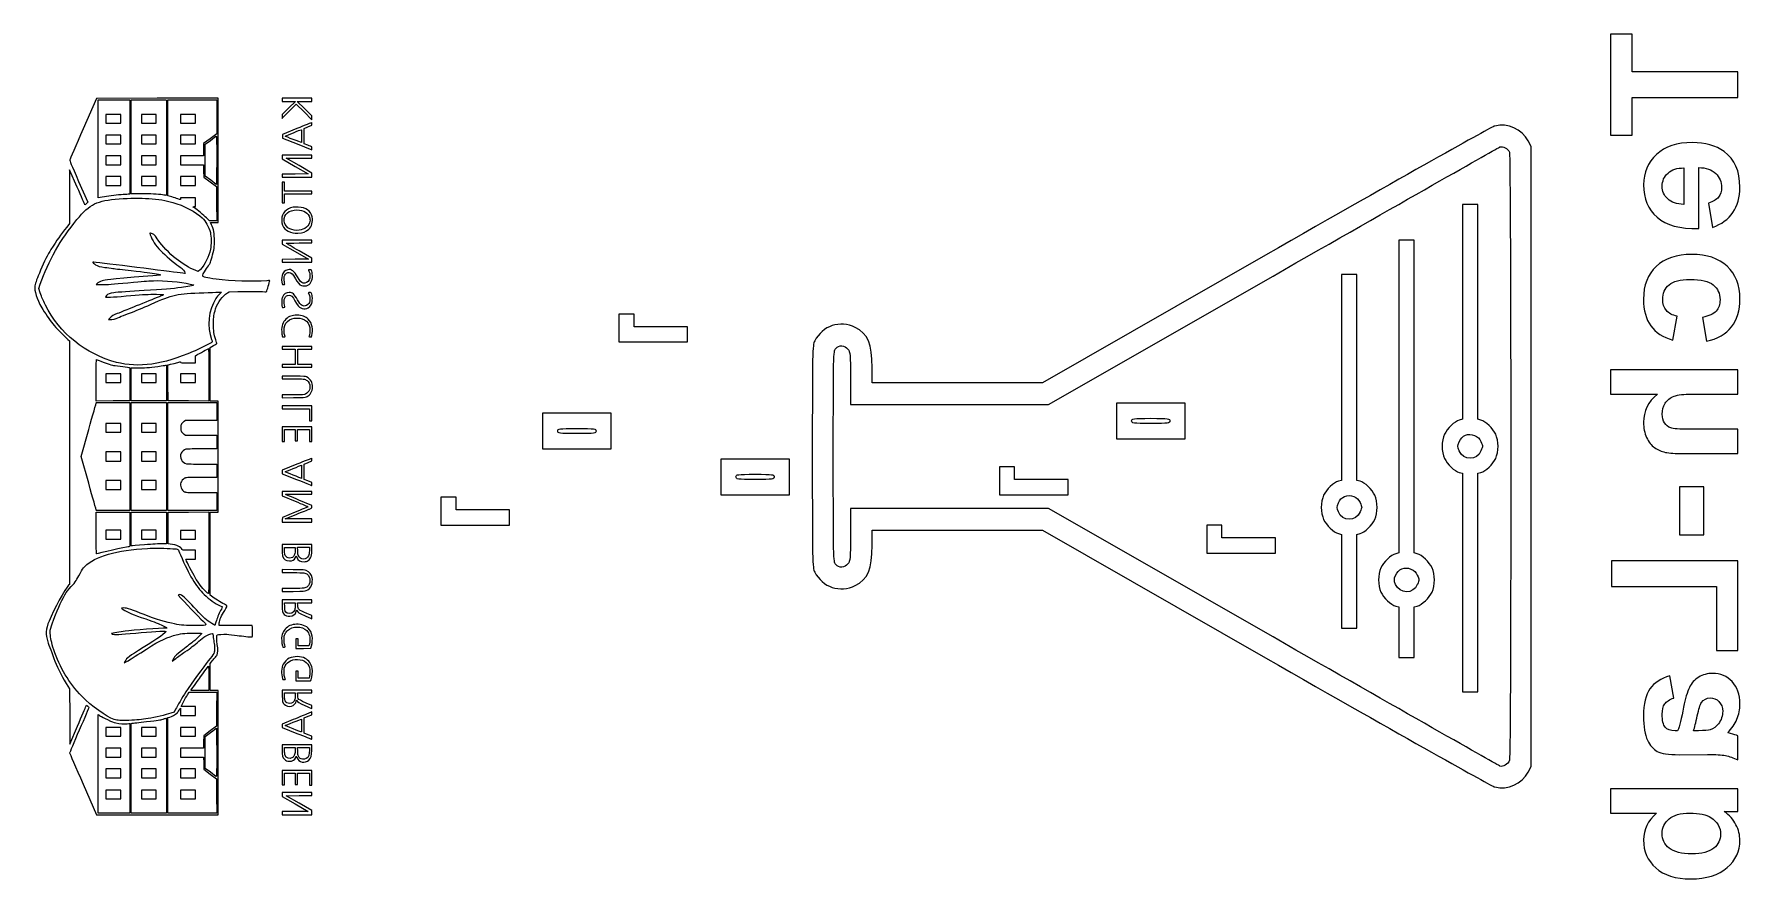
# Model space of a CAD drawing. Extents: x 3.8 to 84.4, y 0.4 to 40.3.
import ezdxf

# ---------------------------------------------------------------- set-up
doc = ezdxf.new("R2010")
doc.units = 0
doc.layers.get('0').update_dxf_attribs({"linetype": 'CONTINUOUS'})

msp = doc.modelspace()

# ---------------------------------------------------------------- linework, layer by layer
at = {"color": 7}
for p, q in [((79.290627, 40.299411), (78.273032, 40.299411)), ((78.273032, 40.299411), (78.273032, 35.51917)), ((79.290627, 38.514513), (79.290627, 40.299411)), ((84.288342, 38.514513), (79.290627, 38.514513)), ((84.288342, 37.299964), (84.288342, 38.514513)), ((6.698112, 37.263629), (6.074471, 35.828582)), ((9.576173, 37.264158), (6.698112, 37.263629)), ((6.776904, 34.8736), (6.776904, 37.193033)), ((6.776904, 37.193033), (7.520015, 37.193033)), ((8.346808, 37.18595), (9.163991, 37.189681)), ((8.346808, 34.965837), (8.346808, 37.18595)), ((12.454235, 37.264688), (9.576173, 37.264158)), ((10.081274, 37.185858), (11.23178, 37.189535)), ((10.081274, 34.921723), (10.081274, 37.185858)), ((11.23178, 37.189535), (12.38229, 37.193213)), ((12.38229, 37.193213), (12.38229, 36.390009)), ((12.454235, 34.332863), (12.454235, 37.264688)), ((16.181741, 37.264709), (15.479249, 37.264709)), ((15.479249, 37.264709), (15.479249, 37.193025)), ((15.479249, 37.193025), (15.479249, 37.121342)), ((15.479249, 37.121342), (15.790948, 37.121342)), ((15.790948, 37.121342), (16.102645, 37.121342)), ((16.102645, 37.121342), (15.790948, 36.809403)), ((16.883853, 37.264711), (16.181362, 37.264711)), ((16.181362, 37.264711), (16.181741, 37.264709)), ((16.184228, 37.114174), (16.534041, 37.11801)), ((16.533866, 36.777267), (16.184228, 37.114174)), ((16.534041, 37.11801), (16.883853, 37.121847)), ((16.883853, 37.193282), (16.883853, 37.264711)), ((16.883853, 37.121847), (16.883853, 37.193282)), ((79.290627, 35.51917), (79.290627, 37.299964)), ((79.290627, 37.299964), (84.288342, 37.299964)), ((7.5009, 36.504873), (7.149653, 36.504873)), ((7.149653, 36.504873), (7.149653, 36.296995)), ((7.149653, 36.296995), (7.149653, 36.089115)), ((7.852142, 36.504873), (7.5009, 36.504873)), ((7.852142, 36.296995), (7.852142, 36.504873)), ((7.852142, 36.089115), (7.852142, 36.296995)), ((9.178277, 36.504873), (8.82703, 36.504873)), ((8.82703, 36.504873), (8.82703, 36.296995)), ((8.82703, 36.296995), (8.82703, 36.089115)), ((9.529522, 36.504873), (9.178277, 36.504873)), ((9.529522, 36.296995), (9.529522, 36.504873)), ((9.529522, 36.089115), (9.529522, 36.296995)), ((11.02775, 36.504849), (10.676503, 36.504849)), ((10.676503, 36.504849), (10.676503, 36.296971)), ((10.676503, 36.296971), (10.676503, 36.089091)), ((11.378995, 36.504873), (11.02775, 36.504849)), ((11.378995, 36.296995), (11.378995, 36.504873)), ((11.378995, 36.089091), (11.378995, 36.296995)), ((12.38229, 36.390009), (12.38229, 35.586806)), ((15.790948, 36.809403), (15.479249, 36.497465)), ((15.479249, 36.497465), (15.479466, 36.404395)), ((15.479466, 36.404395), (15.479685, 36.311328)), ((15.479685, 36.311328), (15.531883, 36.368673)), ((15.863389, 36.710497), (16.142694, 36.994974)), ((16.142694, 36.994974), (16.513295, 36.624581)), ((16.513295, 36.624581), (16.883888, 36.254188)), ((16.883505, 36.440357), (16.533866, 36.777267)), ((16.8837, 36.347271), (16.883505, 36.440357)), ((16.883888, 36.254188), (16.8837, 36.347271)), ((7.149653, 36.089115), (7.5009, 36.089115)), ((7.5009, 35.529987), (7.149653, 35.529987)), ((7.149653, 35.529987), (7.149653, 35.322109)), ((7.5009, 36.089115), (7.852142, 36.089115)), ((7.852142, 35.529987), (7.5009, 35.529987)), ((7.852142, 35.322109), (7.852142, 35.529987)), ((8.82703, 36.089115), (9.178277, 36.089115)), ((9.178277, 35.529987), (8.82703, 35.529987)), ((8.82703, 35.529987), (8.82703, 35.322109)), ((9.178277, 36.089115), (9.529522, 36.089115)), ((9.529522, 35.529987), (9.178277, 35.529987)), ((9.529522, 35.322109), (9.529522, 35.529987)), ((10.676503, 36.089091), (11.02775, 36.089091)), ((11.02775, 35.529963), (10.676503, 35.529963)), ((10.676503, 35.529963), (10.676503, 35.322085)), ((11.02775, 36.089091), (11.378995, 36.089091)), ((11.378995, 35.529963), (11.02775, 35.529963)), ((11.378995, 35.322085), (11.378995, 35.529963)), ((12.38229, 35.586806), (12.074054, 35.356976)), ((16.174571, 35.833842), (15.486414, 35.551111)), ((15.486414, 35.551111), (15.486414, 35.467135)), ((16.511482, 35.842285), (16.697857, 35.917072)), ((16.511482, 35.480764), (16.511482, 35.842285)), ((16.511482, 35.119247), (16.511482, 35.480764)), ((16.697857, 35.917072), (16.884233, 35.991862)), ((16.87348, 36.117179), (16.87348, 36.117179)), ((16.884233, 35.991862), (16.884233, 36.054825)), ((78.273032, 35.51917), (79.290627, 35.51917)), ((6.776904, 32.554168), (6.776904, 34.8736)), ((7.149653, 35.322109), (7.149653, 35.114228)), ((7.149653, 35.114228), (7.5009, 35.114228)), ((7.5009, 35.114228), (7.852142, 35.114228)), ((7.852142, 35.114228), (7.852142, 35.322109)), ((8.28223, 34.955288), (8.28223, 32.736653)), ((8.346808, 32.745718), (8.346808, 34.965837)), ((8.82703, 35.322109), (8.82703, 35.114228)), ((8.82703, 35.114228), (9.178277, 35.114228)), ((9.178277, 35.114228), (9.529522, 35.114228)), ((9.529522, 35.114228), (9.529522, 35.322109)), ((10.081274, 32.657583), (10.081274, 34.921723)), ((10.676503, 35.322085), (10.676503, 35.114204)), ((10.676503, 35.114204), (11.02775, 35.114204)), ((11.02775, 35.114204), (11.378995, 35.114204)), ((11.378995, 35.114204), (11.378995, 35.322085)), ((12.074319, 35.356939), (11.766083, 35.127108)), ((11.766083, 35.127108), (11.766083, 34.833926)), ((11.766083, 34.833926), (11.766083, 34.540741)), ((11.841237, 34.33952), (11.844959, 35.092699)), ((11.844959, 35.092699), (12.08868, 35.275973)), ((12.074054, 35.356976), (12.074319, 35.356939)), ((15.486414, 35.467135), (15.486414, 35.383159)), ((15.486414, 35.383159), (16.181738, 35.107119)), ((16.181738, 35.107119), (16.877063, 34.831079)), ((16.387149, 35.171574), (16.387153, 35.171574)), ((16.687105, 35.050215), (16.511482, 35.119247)), ((16.877063, 34.831079), (16.881508, 34.895802)), ((74.519819, 34.988919), (74.379916, 35.253984)), ((74.519819, 20.333185), (74.519819, 34.988919)), ((5.429939, 33.88803), (5.429723, 32.614331)), ((5.788141, 33.064779), (5.429939, 33.88803)), ((7.5009, 34.540768), (7.149653, 34.540768)), ((7.149653, 34.540768), (7.149653, 34.332887)), ((7.149653, 34.332887), (7.149653, 34.125007)), ((7.149653, 34.125007), (7.5009, 34.125007)), ((7.852142, 34.540768), (7.5009, 34.540768)), ((7.5009, 34.125007), (7.852142, 34.125007)), ((7.852142, 34.332887), (7.852142, 34.540768)), ((7.852142, 34.125007), (7.852142, 34.332887)), ((9.178277, 34.540768), (8.82703, 34.540768)), ((8.82703, 34.540768), (8.82703, 34.332887)), ((8.82703, 34.332887), (8.82703, 34.125007)), ((8.82703, 34.125007), (9.178277, 34.125007)), ((9.529522, 34.540768), (9.178277, 34.540768)), ((9.178277, 34.125007), (9.529522, 34.125007)), ((9.529522, 34.332887), (9.529522, 34.540768)), ((9.529522, 34.125007), (9.529522, 34.332887)), ((11.221292, 34.540741), (10.676503, 34.540741)), ((10.676503, 34.540741), (10.676503, 34.332863)), ((10.676503, 34.332863), (10.676503, 34.124983)), ((10.676503, 34.124983), (11.221292, 34.124983)), ((11.766083, 34.540741), (11.221292, 34.540741)), ((11.221292, 34.124983), (11.766083, 34.124983)), ((11.766083, 34.124983), (11.766744, 33.834666)), ((11.837514, 33.586339), (11.841237, 34.33952)), ((12.454235, 31.401034), (12.454235, 34.332863)), ((16.181741, 34.583773), (15.479249, 34.583773)), ((15.479249, 34.583773), (15.479249, 34.491799)), ((15.479249, 34.491799), (15.479249, 34.399824)), ((15.479249, 34.399824), (16.094939, 34.043782)), ((15.665211, 34.433199), (16.274674, 34.436956)), ((16.27406, 34.081954), (15.665211, 34.433199)), ((16.094939, 34.043782), (16.710629, 33.68774)), ((16.181646, 34.58377), (16.181741, 34.583773)), ((16.884136, 34.58377), (16.181646, 34.58377)), ((16.882909, 33.730709), (16.27406, 34.081954)), ((16.274674, 34.436956), (16.884136, 34.440713)), ((16.884136, 34.51224), (16.884136, 34.58377)), ((16.884136, 34.440713), (16.884136, 34.51224)), ((81.736142, 33.97226), (81.736142, 32.24891)), ((82.441894, 31.104116), (82.441894, 33.992776)), ((5.856612, 33.336075), (6.285638, 32.354018)), ((7.5009, 33.565879), (7.149653, 33.565879)), ((7.149653, 33.565879), (7.149653, 33.350831)), ((7.149653, 33.350831), (7.149653, 33.135785)), ((7.149653, 33.135785), (7.5009, 33.135785)), ((7.852142, 33.565879), (7.5009, 33.565879)), ((7.5009, 33.135785), (7.852142, 33.135785)), ((7.852142, 33.350831), (7.852142, 33.565879)), ((7.852142, 33.135785), (7.852142, 33.350831)), ((9.178277, 33.565879), (8.82703, 33.565879)), ((8.82703, 33.565879), (8.82703, 33.350831)), ((8.82703, 33.350831), (8.82703, 33.135785)), ((8.82703, 33.135785), (9.178277, 33.135785)), ((9.529522, 33.565879), (9.178277, 33.565879)), ((9.178277, 33.135785), (9.529522, 33.135785)), ((9.529522, 33.350831), (9.529522, 33.565879)), ((9.529522, 33.135785), (9.529522, 33.350831)), ((11.02775, 33.565855), (10.676503, 33.565855)), ((10.676503, 33.565855), (10.676503, 33.350807)), ((10.676503, 33.350807), (10.676503, 33.135761)), ((10.676503, 33.135761), (11.02775, 33.135761)), ((11.378995, 33.565879), (11.02775, 33.565855)), ((11.02775, 33.135761), (11.378995, 33.135761)), ((11.378995, 33.350831), (11.378995, 33.565879)), ((11.378995, 33.135761), (11.378995, 33.350831)), ((11.766744, 33.834666), (11.767405, 33.544352)), ((11.767405, 33.544352), (12.071326, 33.321036)), ((12.098423, 33.393307), (11.837514, 33.586339)), ((12.071326, 33.321036), (12.375252, 33.097722)), ((12.370973, 33.195496), (12.370942, 33.195496)), ((12.375252, 33.097722), (12.378929, 32.285221)), ((16.094939, 33.683983), (15.479249, 33.680226)), ((15.479249, 33.680226), (15.479249, 33.608694)), ((15.479249, 33.608694), (15.479249, 33.537163)), ((15.479249, 33.537163), (16.181741, 33.537163)), ((15.536598, 33.293482), (15.479249, 33.293482)), ((15.479249, 33.293482), (15.479249, 32.80604)), ((15.59394, 33.293482), (15.536598, 33.293482)), ((15.59394, 33.085602), (15.59394, 33.293482)), ((15.59394, 32.877724), (15.59394, 33.085602)), ((16.710629, 33.68774), (16.094939, 33.683983)), ((16.181741, 33.537163), (16.884232, 33.537163)), ((16.883571, 33.633937), (16.882909, 33.730709)), ((16.884232, 33.537163), (16.883571, 33.633937)), ((5.429723, 32.614331), (5.429503, 31.34063)), ((6.285638, 32.354018), (6.223566, 32.290195)), ((6.974031, 32.593768), (6.776904, 32.554168)), ((8.28223, 32.736653), (8.192637, 32.729182)), ((8.799669, 32.747835), (8.346808, 32.745718)), ((9.988191, 32.677127), (9.988187, 32.67699)), ((10.260606, 32.605759), (10.081274, 32.657583)), ((11.027567, 32.562317), (10.676322, 32.562317)), ((10.676322, 32.562317), (10.676322, 32.519306)), ((11.378814, 32.562317), (11.027567, 32.562317)), ((11.378814, 32.355262), (11.378814, 32.562317)), ((11.378814, 32.148207), (11.378814, 32.355262)), ((12.378929, 32.285221), (12.382607, 31.47272)), ((15.479249, 32.80604), (15.479249, 32.318598)), ((15.479249, 32.318598), (15.536598, 32.318598)), ((15.536598, 32.318598), (15.59394, 32.318598)), ((16.239089, 32.877724), (15.59394, 32.877724)), ((15.59394, 32.533647), (15.59394, 32.748695)), ((15.59394, 32.748695), (16.239089, 32.748695)), ((15.59394, 32.318598), (15.59394, 32.533647)), ((16.884232, 32.877724), (16.239089, 32.877724)), ((16.239089, 32.748695), (16.884232, 32.748695)), ((16.884232, 32.813208), (16.884232, 32.877724)), ((16.884232, 32.748695), (16.884232, 32.813208)), ((82.901454, 32.314564), (83.094306, 31.165663)), ((82.901454, 32.314564), (82.901454, 32.314564)), ((11.256951, 32.13937), (11.317884, 32.143788)), ((11.326924, 32.090798), (11.256951, 32.13937)), ((11.317884, 32.143788), (11.378814, 32.148207)), ((12.043321, 31.47272), (11.901025, 31.61332)), ((12.212965, 31.47272), (12.043321, 31.47272)), ((12.382607, 31.47272), (12.212965, 31.47272)), ((16.893021, 31.659114), (16.893021, 31.659114)), ((71.633003, 32.241306), (71.272151, 32.241306)), ((71.272151, 32.241306), (71.272151, 27.165822)), ((71.993855, 32.241306), (71.633003, 32.241306)), ((71.993855, 27.165822), (71.993855, 32.241306)), ((5.429503, 31.34063), (5.296296, 31.173508)), ((9.254352, 30.884607), (9.2157, 30.884824)), ((9.2157, 30.884824), (9.242725, 30.806272)), ((12.141463, 31.289928), (12.086979, 31.401034)), ((12.086979, 31.401034), (12.270609, 31.401034)), ((12.270609, 31.401034), (12.454235, 31.401034)), ((16.775371, 31.386194), (16.775354, 31.386194)), ((16.181741, 30.555201), (15.479249, 30.555201)), ((15.479249, 30.555201), (15.479249, 30.465192)), ((15.479249, 30.465192), (15.479249, 30.375186)), ((15.479249, 30.375186), (16.09873, 30.017179)), ((16.09873, 30.017179), (16.718214, 29.659166)), ((16.181741, 30.555137), (16.181741, 30.555201)), ((16.884232, 30.555137), (16.181741, 30.555137)), ((16.274082, 30.426105), (16.884232, 30.426105)), ((16.884232, 29.702406), (16.282064, 30.051355)), ((16.884232, 30.490621), (16.884232, 30.555137)), ((16.884232, 30.426105), (16.884232, 30.490621)), ((61.96538, 29.846549), (51.425697, 23.821422)), ((68.6259, 30.557328), (68.265051, 30.557328)), ((68.265051, 30.557328), (68.265051, 23.16638)), ((68.986755, 30.557328), (68.6259, 30.557328)), ((68.986755, 23.16638), (68.986755, 30.557328)), ((11.511544, 29.071428), (11.391499, 29.119627)), ((11.610076, 29.176613), (11.511544, 29.071428)), ((16.09873, 29.655408), (15.479249, 29.651651)), ((15.479249, 29.651651), (15.479249, 29.587291)), ((15.479249, 29.587291), (15.479249, 29.522926)), ((15.479249, 29.522926), (16.181741, 29.522926)), ((16.718214, 29.659166), (16.09873, 29.655408)), ((16.181741, 29.522926), (16.884232, 29.522926)), ((16.854692, 29.164556), (16.792968, 29.164556)), ((16.875912, 29.089287), (16.854692, 29.164556)), ((16.884232, 29.612665), (16.884232, 29.702406)), ((16.884232, 29.522926), (16.884232, 29.612665)), ((3.970197, 28.268185), (4.041933, 28.476219)), ((4.03816, 28.074798), (3.970197, 28.268185)), ((6.72068, 28.499153), (6.685924, 28.461944)), ((6.685924, 28.461944), (6.914469, 28.461944)), ((14.761448, 28.64243), (14.761232, 28.642544)), ((16.902876, 28.971003), (16.902846, 28.971011)), ((51.711207, 22.799008), (62.32189, 28.862397)), ((65.919509, 28.933493), (65.558657, 28.933493)), ((65.558657, 28.933493), (65.558657, 24.06851)), ((66.280361, 28.933493), (65.919509, 28.933493)), ((66.280361, 24.06851), (66.280361, 28.933493)), ((12.347001, 27.80427), (12.347018, 27.804558)), ((12.447046, 28.098298), (12.604749, 28.107374)), ((12.604749, 28.107374), (12.509837, 28.008316)), ((12.892257, 28.06731), (12.968802, 28.113404)), ((12.968802, 28.113404), (13.38903, 28.126342)), ((16.744845, 28.080413), (16.713086, 28.071893)), ((16.713086, 28.071893), (16.740533, 28.018074)), ((16.90369, 27.895749), (16.90372, 27.895771)), ((7.329571, 26.872434), (7.272901, 26.813252)), ((7.272901, 26.813252), (7.322404, 26.811664)), ((31.758842, 27.06909), (31.397988, 27.06909)), ((31.397988, 27.06909), (31.397988, 26.407526)), ((32.119692, 27.06909), (31.758842, 27.06909)), ((32.119692, 26.768381), (32.119692, 27.06909)), ((32.119692, 26.467671), (32.119692, 26.768381)), ((71.272151, 27.165822), (71.272151, 22.090343)), ((71.993855, 22.090343), (71.993855, 27.165822)), ((81.219141, 25.835592), (81.424299, 26.972182)), ((82.618334, 26.910634), (82.811186, 25.778147)), ((5.34707, 25.871475), (5.429503, 25.807706)), ((5.429503, 25.807706), (5.429503, 20.048142)), ((16.800819, 25.988866), (16.853602, 25.979023)), ((16.853602, 25.979023), (16.876544, 26.055702)), ((16.897589, 26.469291), (16.897499, 26.469285)), ((31.397988, 26.407526), (31.397988, 25.745967)), ((33.382675, 26.467671), (32.119692, 26.467671)), ((34.645658, 26.467671), (33.382675, 26.467671)), ((34.645658, 26.106817), (34.645658, 26.467671)), ((34.645658, 25.745967), (34.645658, 26.106817)), ((81.219141, 25.835592), (81.219141, 25.835592)), ((11.379032, 25.089952), (11.447133, 25.133116)), ((11.379032, 24.926574), (11.379032, 25.089952)), ((12.081703, 25.49105), (12.235817, 25.580503)), ((12.081703, 24.22383), (12.081703, 25.49105)), ((16.181741, 25.537407), (15.479249, 25.537407)), ((15.479249, 25.537407), (15.479249, 25.472894)), ((15.479249, 25.472894), (15.479249, 25.408378)), ((15.479249, 25.408378), (15.787486, 25.408378)), ((15.787486, 25.408378), (16.095723, 25.408378)), ((16.095723, 25.408378), (16.095723, 25.042798)), ((16.095723, 25.042798), (16.095723, 24.677215)), ((16.181741, 25.537354), (16.181741, 25.537407)), ((16.884232, 25.537354), (16.181741, 25.537354)), ((16.217579, 25.401181), (16.550905, 25.405018)), ((16.217579, 25.042771), (16.217579, 25.401181)), ((16.217579, 24.684356), (16.217579, 25.042771)), ((16.550905, 25.405018), (16.884232, 25.408854)), ((16.884232, 25.4731), (16.884232, 25.537354)), ((16.884232, 25.408854), (16.884232, 25.4731)), ((31.397988, 25.745967), (33.021823, 25.745967)), ((33.021823, 25.745967), (34.645658, 25.745967)), ((7.5009, 24.247122), (7.149653, 24.247122)), ((7.149653, 24.247122), (7.149653, 24.039239)), ((7.852142, 24.247122), (7.5009, 24.247122)), ((7.852142, 24.039239), (7.852142, 24.247122)), ((8.339355, 24.526683), (8.701474, 24.527212)), ((8.343033, 23.745342), (8.339355, 24.526683)), ((9.178277, 24.247122), (8.82703, 24.247122)), ((8.82703, 24.247122), (8.82703, 24.039239)), ((9.529522, 24.247122), (9.178277, 24.247122)), ((9.529522, 24.039239), (9.529522, 24.247122)), ((10.074182, 24.662242), (10.106552, 24.669069)), ((10.07786, 23.813104), (10.074182, 24.662242)), ((11.027736, 24.247098), (10.676489, 24.247098)), ((10.676489, 24.247098), (10.676489, 24.039215)), ((11.378981, 24.247098), (11.027736, 24.247098)), ((11.02779, 24.763199), (11.379032, 24.763199)), ((11.378981, 24.039215), (11.378981, 24.247098)), ((11.379032, 24.763199), (11.379032, 24.926574)), ((12.009848, 24.196803), (12.009848, 22.95659)), ((12.081703, 22.956609), (12.081703, 24.22383)), ((15.787486, 24.677215), (15.479249, 24.677215)), ((15.479249, 24.677215), (15.479249, 24.612699)), ((15.479249, 24.612699), (15.479249, 24.548183)), ((15.479249, 24.548183), (16.181741, 24.548183)), ((16.095723, 24.677215), (15.787486, 24.677215)), ((16.181741, 24.548183), (16.884232, 24.548183)), ((16.550905, 24.68052), (16.217579, 24.684356)), ((16.884232, 24.676683), (16.550905, 24.68052)), ((16.884232, 24.612435), (16.884232, 24.676683)), ((16.884232, 24.548183), (16.884232, 24.612435)), ((43.366254, 23.821422), (43.366254, 24.530019)), ((84.288342, 24.436398), (78.273032, 24.436398)), ((78.273032, 24.436398), (78.273032, 23.283395)), ((84.288342, 23.283395), (84.288342, 24.436398)), ((6.690872, 22.956614), (6.690872, 23.938789)), ((7.149653, 24.039239), (7.149653, 23.831358)), ((7.149653, 23.831358), (7.5009, 23.831358)), ((7.5009, 23.831358), (7.852142, 23.831358)), ((7.852142, 23.831358), (7.852142, 24.039239)), ((8.278745, 23.749356), (8.275022, 22.964025)), ((8.346756, 22.963996), (8.343033, 23.745342)), ((8.82703, 24.039239), (8.82703, 23.831358)), ((8.82703, 23.831358), (9.178277, 23.831358)), ((9.178277, 23.831358), (9.529522, 23.831358)), ((9.529522, 23.831358), (9.529522, 24.039239)), ((10.013499, 23.80609), (10.009819, 22.963818)), ((10.081538, 22.963967), (10.07786, 23.813104)), ((10.676489, 24.039215), (10.676489, 23.831334)), ((10.676489, 23.831334), (11.027736, 23.831334)), ((11.027736, 23.831334), (11.378981, 23.831334)), ((11.378981, 23.831334), (11.378981, 24.039215)), ((16.020348, 24.129488), (15.479145, 24.133721)), ((15.479145, 24.133721), (15.479145, 24.06856)), ((15.479145, 24.06856), (15.479145, 24.003401)), ((15.479145, 24.003401), (15.971476, 24.003401)), ((16.892055, 23.766824), (16.892046, 23.766842)), ((42.34384, 24.023809), (42.34384, 22.799008)), ((47.395974, 23.821422), (43.366254, 23.821422)), ((51.425697, 23.821422), (47.395974, 23.821422)), ((65.558657, 24.06851), (65.558657, 19.203524)), ((66.280361, 19.203524), (66.280361, 24.06851)), ((7.482966, 22.960292), (6.690872, 22.956614)), ((8.275022, 22.964025), (7.482928, 22.960347)), ((7.482928, 22.960347), (7.482966, 22.960292)), ((7.486578, 22.885163), (8.282256, 22.885163)), ((8.282256, 22.885163), (8.282256, 20.333257)), ((8.339586, 20.333241), (8.339586, 22.885147)), ((8.339586, 22.885147), (9.178277, 22.885147)), ((9.178277, 22.963996), (8.346756, 22.963996)), ((9.1783, 22.963818), (9.178277, 22.963996)), ((9.178277, 22.885147), (10.016964, 22.885147)), ((10.009819, 22.963818), (9.1783, 22.963818)), ((10.016964, 22.885147), (10.016964, 20.333241)), ((10.074366, 20.333196), (10.074366, 22.885105)), ((10.074366, 22.885105), (11.228461, 22.885105)), ((11.045669, 22.960289), (10.081538, 22.963967)), ((11.045717, 22.960268), (11.045669, 22.960289)), ((12.009848, 22.95659), (11.045717, 22.960268)), ((11.228461, 22.885105), (12.38255, 22.885105)), ((12.268078, 22.956609), (12.081703, 22.956609)), ((12.454452, 22.956609), (12.268078, 22.956609)), ((12.38255, 22.885105), (12.38255, 22.462552)), ((12.454452, 20.333021), (12.454452, 22.956609)), ((15.991681, 23.246319), (15.479151, 23.241901)), ((15.479151, 23.241901), (15.479151, 23.177411)), ((15.479151, 23.177411), (15.479151, 23.112924)), ((15.479151, 23.112924), (16.013187, 23.117819)), ((16.181741, 22.727442), (15.479249, 22.727442)), ((15.479249, 22.727442), (15.479249, 22.655759)), ((15.479249, 22.655759), (15.479249, 22.584075)), ((15.479249, 22.584075), (16.124396, 22.584075)), ((16.124396, 22.584075), (16.769541, 22.584075)), ((16.884232, 22.727442), (16.181741, 22.727442)), ((16.769541, 22.584075), (16.769541, 22.304514)), ((16.884232, 22.376195), (16.884232, 22.727442)), ((42.34384, 22.799008), (47.027523, 22.799008)), ((47.027523, 22.799008), (51.711207, 22.799008)), ((56.537352, 22.85915), (54.913517, 22.85915)), ((54.913517, 22.85915), (54.913517, 22.017162)), ((58.161187, 22.85915), (56.537352, 22.85915)), ((58.161187, 22.017162), (58.161187, 22.85915)), ((68.265051, 23.16638), (68.265051, 15.775435)), ((68.986755, 15.775435), (68.986755, 23.16638)), ((78.273032, 23.283395), (80.484663, 23.283395)), ((82.105434, 23.283395), (84.288342, 23.283395)), ((7.5009, 21.895926), (7.149653, 21.895926)), ((7.149653, 21.895926), (7.149653, 21.688043)), ((7.852142, 21.895926), (7.5009, 21.895926)), ((7.852142, 21.688043), (7.852142, 21.895926)), ((9.178277, 21.895926), (8.82703, 21.895926)), ((8.82703, 21.895926), (8.82703, 21.688043)), ((9.529522, 21.895926), (9.178277, 21.895926)), ((9.529522, 21.688043), (9.529522, 21.895926)), ((10.910775, 22.032091), (10.840612, 21.988702)), ((11.646666, 22.03606), (10.910775, 22.032091)), ((12.38255, 22.040002), (11.646666, 22.03606)), ((12.38255, 22.462552), (12.38255, 22.040002)), ((16.769541, 22.304514), (16.769541, 22.024952)), ((16.769541, 22.024952), (16.826884, 22.024952)), ((16.826884, 22.024952), (16.884232, 22.024952)), ((16.884232, 22.024952), (16.884232, 22.376195)), ((29.413301, 22.378013), (27.789468, 22.378013)), ((27.789468, 22.378013), (27.789468, 21.536026)), ((31.037136, 22.378013), (29.413301, 22.378013)), ((31.037136, 21.536026), (31.037136, 22.378013)), ((54.913517, 22.017162), (54.913517, 21.175173)), ((56.537352, 21.896877), (56.537352, 21.896877)), ((58.161187, 21.175173), (58.161187, 22.017162)), ((71.272151, 22.090343), (71.122897, 22.052883)), ((72.143104, 22.052883), (71.993855, 22.090343)), ((5.972218, 20.335286), (6.331559, 21.602183)), ((7.149653, 21.688043), (7.149653, 21.480162)), ((7.149653, 21.480162), (7.5009, 21.480162)), ((7.5009, 21.480162), (7.852142, 21.480162)), ((7.852142, 21.480162), (7.852142, 21.688043)), ((8.82703, 21.688043), (8.82703, 21.480162)), ((8.82703, 21.480162), (9.178277, 21.480162)), ((9.178277, 21.480162), (9.529522, 21.480162)), ((9.529522, 21.480162), (9.529522, 21.688043)), ((10.840612, 21.387325), (10.910775, 21.343936)), ((10.910775, 21.343936), (11.646666, 21.339967)), ((11.646666, 21.339967), (12.382552, 21.335999)), ((12.382552, 21.335999), (12.382552, 21.013805)), ((12.382552, 21.013805), (12.382552, 20.691608)), ((16.181741, 21.738221), (15.479249, 21.738221)), ((15.479249, 21.738221), (15.479249, 21.394143)), ((15.479249, 21.394143), (15.479249, 21.050066)), ((15.479249, 21.050066), (15.536598, 21.050066)), ((15.536598, 21.050066), (15.59394, 21.050066)), ((15.59394, 21.329627), (15.59394, 21.609191)), ((15.59394, 21.609191), (15.84483, 21.609191)), ((15.59394, 21.050066), (15.59394, 21.329627)), ((15.84483, 21.609191), (16.095723, 21.609191)), ((16.095723, 21.609191), (16.095723, 21.343965)), ((16.095723, 21.343965), (16.095723, 21.078739)), ((16.095723, 21.078739), (16.153067, 21.078739)), ((16.153067, 21.078739), (16.210414, 21.078739)), ((16.884232, 21.738221), (16.181741, 21.738221)), ((16.210414, 21.343965), (16.210414, 21.609191)), ((16.210414, 21.609191), (16.489978, 21.609191)), ((16.210414, 21.078739), (16.210414, 21.343965)), ((16.489978, 21.609191), (16.769541, 21.609191)), ((16.769541, 21.609191), (16.769541, 21.322462)), ((16.769541, 21.322462), (16.769541, 21.035728)), ((16.769541, 21.035728), (16.826884, 21.035728)), ((16.826884, 21.035728), (16.884232, 21.035728)), ((16.884232, 21.386976), (16.884232, 21.738221)), ((16.884232, 21.035728), (16.884232, 21.386976)), ((27.789468, 21.536026), (27.789468, 20.694037)), ((29.413301, 21.415741), (29.413301, 21.415741)), ((31.037136, 20.694037), (31.037136, 21.536026)), ((54.913517, 21.175173), (56.537352, 21.175173)), ((56.537352, 21.175173), (58.161187, 21.175173)), ((72.843964, 21.386186), (72.843964, 21.386186)), ((84.288342, 21.621595), (81.986443, 21.621595)), ((84.288342, 20.468593), (84.288342, 21.621595)), ((6.331559, 19.065739), (5.972218, 20.335286)), ((7.5009, 20.548286), (7.149653, 20.548286)), ((7.149653, 20.548286), (7.149653, 20.333241)), ((7.149653, 20.333241), (7.149653, 20.118193)), ((7.852142, 20.548286), (7.5009, 20.548286)), ((7.852142, 20.333241), (7.852142, 20.548286)), ((7.852142, 20.118193), (7.852142, 20.333241)), ((8.282256, 20.333257), (8.282256, 17.781351)), ((8.339586, 17.781332), (8.339586, 20.333241)), ((9.178277, 20.548286), (8.82703, 20.548286)), ((8.82703, 20.548286), (8.82703, 20.333241)), ((8.82703, 20.333241), (8.82703, 20.118193)), ((9.529522, 20.548286), (9.178277, 20.548286)), ((9.529522, 20.333241), (9.529522, 20.548286)), ((9.529522, 20.118193), (9.529522, 20.333241)), ((10.016964, 20.333241), (10.016964, 17.781332)), ((10.074366, 17.78129), (10.074366, 20.333196)), ((12.382552, 20.691608), (11.678142, 20.691608)), ((12.454452, 17.709564), (12.454452, 20.333021)), ((16.873502, 20.247302), (16.87348, 20.247302)), ((16.884254, 20.123109), (16.884254, 20.185162)), ((27.789468, 20.694037), (29.413301, 20.694037)), ((29.413301, 20.694037), (31.037136, 20.694037)), ((37.833184, 20.212901), (36.209351, 20.212901)), ((36.209351, 20.212901), (36.209351, 19.370911)), ((39.457019, 20.212901), (37.833184, 20.212901)), ((39.457019, 19.370911), (39.457019, 20.212901)), ((72.146459, 20.599728), (72.146374, 20.599727)), ((74.519819, 5.677458), (74.519819, 20.333185)), ((81.732041, 20.468593), (84.288342, 20.468593)), ((5.429503, 20.048142), (5.429503, 14.288365)), ((7.149653, 20.118193), (7.5009, 20.118193)), ((7.5009, 20.118193), (7.852142, 20.118193)), ((8.82703, 20.118193), (9.178277, 20.118193)), ((9.178277, 20.118193), (9.529522, 20.118193)), ((11.70227, 19.974781), (12.38255, 19.974781)), ((12.38255, 19.974781), (12.38255, 19.659876)), ((12.38255, 19.659876), (12.38255, 19.344972)), ((15.479332, 19.599604), (15.479284, 19.518287)), ((15.479284, 19.518287), (16.156685, 19.249939)), ((15.47938, 19.680924), (15.479332, 19.599604)), ((16.171052, 19.964158), (15.47938, 19.680924)), ((16.511315, 19.250828), (16.514993, 19.614514)), ((16.514993, 19.614514), (16.518673, 19.978202)), ((16.518673, 19.978202), (16.701463, 20.050653)), ((16.701463, 20.050653), (16.884254, 20.123109)), ((36.209351, 19.370911), (36.209351, 18.528929)), ((39.457019, 18.528929), (39.457019, 19.370911)), ((49.741304, 19.852047), (49.380452, 19.852047)), ((49.380452, 19.852047), (49.380452, 19.190485)), ((50.102156, 19.852047), (49.741304, 19.852047)), ((50.102156, 19.551337), (50.102156, 19.852047)), ((50.102156, 19.250627), (50.102156, 19.551337)), ((71.122897, 19.575761), (71.272151, 19.538298)), ((71.272151, 19.538298), (71.272151, 14.372611)), ((71.993855, 19.538298), (72.143104, 19.575761)), ((71.993855, 14.372611), (71.993855, 19.538298)), ((7.5009, 19.200652), (7.149653, 19.200652)), ((7.149653, 19.200652), (7.149653, 18.985604)), ((7.149653, 18.985604), (7.149653, 18.770559)), ((7.149653, 18.770559), (7.5009, 18.770559)), ((7.852142, 19.200652), (7.5009, 19.200652)), ((7.5009, 18.770559), (7.852142, 18.770559)), ((7.852142, 18.985604), (7.852142, 19.200652)), ((7.852142, 18.770559), (7.852142, 18.985604)), ((9.178277, 19.200652), (8.82703, 19.200652)), ((8.82703, 19.200652), (8.82703, 18.985604)), ((8.82703, 18.985604), (8.82703, 18.770559)), ((8.82703, 18.770559), (9.178277, 18.770559)), ((9.529522, 19.200652), (9.178277, 19.200652)), ((9.178277, 18.770559), (9.529522, 18.770559)), ((9.529522, 18.985604), (9.529522, 19.200652)), ((9.529522, 18.770559), (9.529522, 18.985604)), ((12.38255, 19.344972), (11.65497, 19.340897)), ((11.65497, 18.630126), (12.38255, 18.625919)), ((12.38255, 18.625919), (12.38255, 18.203604)), ((16.181741, 18.684532), (15.479249, 18.684532)), ((15.479249, 18.684532), (15.479249, 18.57967)), ((15.479249, 18.57967), (15.479249, 18.474805)), ((16.181798, 18.684538), (16.181741, 18.684532)), ((16.88429, 18.684538), (16.181798, 18.684538)), ((16.250615, 18.555508), (16.88429, 18.555508)), ((16.390427, 19.301003), (16.39042, 19.301003)), ((16.694197, 19.178591), (16.511315, 19.250828)), ((16.877082, 19.106357), (16.694197, 19.178591)), ((16.881461, 19.030718), (16.877082, 19.106357)), ((16.88429, 18.620024), (16.88429, 18.684538)), ((16.88429, 18.555508), (16.88429, 18.620024)), ((37.833184, 19.250627), (37.833184, 19.250627)), ((49.380452, 19.190485), (49.380452, 18.528929)), ((51.36514, 19.250627), (50.102156, 19.250627)), ((52.62812, 19.250627), (51.36514, 19.250627)), ((52.62812, 18.889775), (52.62812, 19.250627)), ((52.62812, 18.528929), (52.62812, 18.889775)), ((65.558657, 19.203524), (65.409403, 19.166067)), ((66.429612, 19.166067), (66.280361, 19.203524)), ((82.683985, 18.901166), (81.530984, 18.901166)), ((81.530984, 18.901166), (81.530984, 16.636193)), ((82.683985, 16.636193), (82.683985, 18.901166)), ((8.282256, 17.781351), (7.486578, 17.781332)), ((9.178277, 17.781332), (8.339586, 17.781332)), ((10.016964, 17.781332), (9.178277, 17.781332)), ((11.228461, 17.78129), (10.074366, 17.78129)), ((12.38255, 17.78129), (11.228461, 17.78129)), ((12.38255, 18.203604), (12.38255, 17.78129)), ((15.479249, 18.474805), (16.095762, 18.218911)), ((16.883957, 18.01788), (16.264069, 18.274687)), ((16.765968, 17.849912), (16.884244, 17.898886)), ((16.884104, 17.958383), (16.883957, 18.01788)), ((16.884244, 17.898886), (16.884104, 17.958383)), ((23.338957, 18.408645), (22.978104, 18.408645)), ((22.978104, 18.408645), (22.978104, 17.747082)), ((22.978104, 17.747082), (22.978104, 17.08552)), ((23.699809, 18.408645), (23.338957, 18.408645)), ((23.699809, 18.107935), (23.699809, 18.408645)), ((23.699809, 17.807225), (23.699809, 18.107935)), ((24.962792, 17.807225), (23.699809, 17.807225)), ((26.225775, 17.807225), (24.962792, 17.807225)), ((26.225775, 17.446372), (26.225775, 17.807225)), ((36.209351, 18.528929), (37.833184, 18.528929)), ((37.833184, 18.528929), (39.457019, 18.528929)), ((47.027523, 17.867366), (42.34384, 17.867366)), ((42.34384, 17.867366), (42.34384, 16.642569)), ((51.711207, 17.867366), (47.027523, 17.867366)), ((49.380452, 18.528929), (51.004288, 18.528929)), ((51.004288, 18.528929), (52.62812, 18.528929)), ((62.32189, 11.803975), (51.711207, 17.867366)), ((67.13047, 18.499375), (67.13047, 18.499375)), ((6.690889, 16.712754), (6.690889, 17.709651)), ((6.690889, 17.709651), (7.477012, 17.709651)), ((8.343042, 16.90322), (8.346722, 17.702484)), ((8.346722, 17.702484), (9.163905, 17.706214)), ((10.013459, 16.948122), (10.009737, 16.200111)), ((10.081518, 17.702462), (11.04565, 17.70614)), ((10.081518, 16.949792), (10.081518, 17.702462)), ((10.081518, 16.197123), (10.081518, 16.949792)), ((11.04565, 17.70614), (12.009785, 17.709818)), ((12.009785, 17.709818), (12.009785, 15.77378)), ((12.081703, 15.740254), (12.081703, 17.709564)), ((12.081703, 17.709564), (12.268078, 17.709564)), ((12.268078, 17.709564), (12.454452, 17.709564)), ((15.48221, 17.339568), (15.478006, 17.236542)), ((15.478006, 17.236542), (16.181126, 17.236542)), ((15.486414, 17.442594), (15.48221, 17.339568)), ((16.091197, 17.694649), (15.486414, 17.442594)), ((15.62035, 17.387071), (16.134019, 17.594007)), ((16.252297, 17.38334), (15.62035, 17.387071)), ((16.181126, 17.236542), (16.884242, 17.236542)), ((16.884242, 17.37961), (16.252297, 17.38334)), ((16.884242, 17.308077), (16.884242, 17.37961)), ((16.884242, 17.236542), (16.884242, 17.308077)), ((22.978104, 17.08552), (24.60194, 17.08552)), ((24.60194, 17.08552), (26.225775, 17.08552)), ((26.225775, 17.08552), (26.225775, 17.446372)), ((59.544455, 17.08552), (59.183603, 17.08552)), ((59.183603, 17.08552), (59.183603, 16.423957)), ((59.905307, 17.08552), (59.544455, 17.08552)), ((59.905307, 16.784811), (59.905307, 17.08552)), ((66.432965, 17.712916), (66.43288, 17.712915)), ((7.5009, 16.849456), (7.149653, 16.849456)), ((7.149653, 16.849456), (7.149653, 16.634408)), ((7.149653, 16.634408), (7.149653, 16.41936)), ((7.149653, 16.41936), (7.5009, 16.41936)), ((7.852142, 16.849456), (7.5009, 16.849456)), ((7.5009, 16.41936), (7.852142, 16.41936)), ((7.852142, 16.634408), (7.852142, 16.849456)), ((7.852142, 16.41936), (7.852142, 16.634408)), ((9.178277, 16.849456), (8.82703, 16.849456)), ((8.82703, 16.849456), (8.82703, 16.634408)), ((8.82703, 16.634408), (8.82703, 16.41936)), ((8.82703, 16.41936), (9.178277, 16.41936)), ((9.529522, 16.849456), (9.178277, 16.849456)), ((9.178277, 16.41936), (9.529522, 16.41936)), ((9.529522, 16.634408), (9.529522, 16.849456)), ((9.529522, 16.41936), (9.529522, 16.634408)), ((9.794689, 16.202836), (9.794747, 16.202852)), ((10.009737, 16.200111), (9.794689, 16.202836)), ((10.189042, 16.186699), (10.081518, 16.197123)), ((11.027736, 16.835095), (10.676489, 16.835095)), ((10.676489, 16.835095), (10.676489, 16.627214)), ((10.676489, 16.627214), (10.676489, 16.419336)), ((10.676489, 16.419336), (11.027736, 16.419336)), ((11.378981, 16.835095), (11.027736, 16.835095)), ((11.027736, 16.419336), (11.378981, 16.419336)), ((11.378981, 16.627214), (11.378981, 16.835095)), ((11.378981, 16.419336), (11.378981, 16.627214)), ((16.181741, 16.175637), (15.479249, 16.175637)), ((15.479249, 16.175637), (15.479249, 15.941361)), ((16.88419, 16.175637), (16.181698, 16.175637)), ((16.181698, 16.175637), (16.181741, 16.175637)), ((16.883971, 15.978509), (16.88419, 16.175637)), ((43.366254, 16.136353), (43.366254, 16.844952)), ((43.366254, 16.844952), (47.395974, 16.844952)), ((47.395974, 16.844952), (51.425697, 16.844952)), ((51.425697, 16.844952), (61.96538, 10.819823)), ((59.183603, 16.423957), (59.183603, 15.762397)), ((59.905307, 16.484101), (59.905307, 16.784811)), ((61.168288, 16.484101), (59.905307, 16.484101)), ((62.431271, 16.484101), (61.168288, 16.484101)), ((62.431271, 16.123248), (62.431271, 16.484101)), ((65.409403, 16.688945), (65.558657, 16.651487)), ((65.558657, 16.651487), (65.558657, 14.432754)), ((66.280361, 16.651487), (66.429612, 16.688945)), ((66.280361, 14.432754), (66.280361, 16.651487)), ((81.530984, 16.636193), (82.683985, 16.636193)), ((8.254518, 16.075796), (8.25451, 16.075788)), ((10.937181, 15.443061), (10.9217, 15.487461)), ((10.9217, 15.487461), (11.150338, 15.487461)), ((11.378975, 15.903219), (11.070385, 15.903219)), ((11.150338, 15.487461), (11.378975, 15.487461)), ((11.378975, 15.695339), (11.378975, 15.903219)), ((11.378975, 15.487461), (11.378975, 15.695339)), ((12.081703, 13.770943), (12.081703, 15.740254)), ((15.593942, 15.877594), (15.593942, 16.032262)), ((15.593942, 16.032262), (15.846711, 16.032262)), ((15.846711, 16.032262), (16.099481, 16.032262)), ((16.050677, 15.66398), (16.050679, 15.66398)), ((16.099481, 16.032262), (16.092824, 15.882611)), ((16.103661, 15.554747), (16.147442, 15.64207)), ((16.147442, 15.64207), (16.17244, 15.571654)), ((16.212928, 15.877036), (16.206885, 16.046607)), ((16.206885, 16.046607), (16.490018, 16.046607)), ((16.490018, 16.046607), (16.773153, 16.046607)), ((16.718534, 15.636384), (16.718512, 15.636384)), ((16.773153, 16.046607), (16.766933, 15.883687)), ((59.183603, 15.762397), (60.807439, 15.762397)), ((60.807439, 15.762397), (62.431271, 15.762397)), ((62.431271, 15.762397), (62.431271, 16.123248)), ((68.265051, 15.775435), (68.115797, 15.737979)), ((69.136003, 15.737979), (68.986755, 15.775435)), ((84.288342, 15.397024), (78.322271, 15.397024)), ((78.322271, 15.397024), (78.322271, 14.182474)), ((84.288342, 11.162512), (84.288342, 15.397024)), ((16.006036, 14.982686), (15.479167, 14.98811)), ((15.479167, 14.98811), (15.479167, 14.915215)), ((15.479167, 14.915215), (15.479167, 14.842317)), ((15.479167, 14.842317), (15.985561, 14.842317)), ((16.898616, 14.594732), (16.898616, 14.594748)), ((69.836861, 15.07128), (69.836861, 15.07128)), ((5.429503, 14.288365), (5.384599, 14.246257)), ((10.598728, 13.796365), (10.559835, 13.781574)), ((10.559835, 13.781574), (10.686268, 13.642904)), ((11.984605, 13.851218), (11.984595, 13.851231)), ((12.207146, 13.681475), (12.081703, 13.770943)), ((15.985561, 14.096815), (15.479169, 14.096815)), ((15.479169, 14.096815), (15.479169, 14.024047)), ((15.479169, 14.024047), (15.479169, 13.951276)), ((15.479169, 13.951276), (16.006036, 13.956435)), ((65.558657, 14.432754), (65.558657, 12.214019)), ((66.280361, 12.214019), (66.280361, 14.432754)), ((69.139358, 14.285008), (69.139274, 14.284823)), ((71.272151, 14.372611), (71.272151, 9.206918)), ((71.993855, 9.206918), (71.993855, 14.372611)), ((78.322271, 14.182474), (83.274847, 14.182474)), ((83.274847, 14.182474), (83.274847, 11.162512)), ((7.933101, 13.169887), (7.879383, 13.161182)), ((7.879383, 13.161182), (7.962565, 13.104985)), ((12.57037, 13.061117), (12.570358, 13.060897)), ((16.181741, 13.552035), (15.479249, 13.552035)), ((15.479249, 13.552035), (15.479249, 13.310915)), ((15.596528, 13.233046), (15.590988, 13.408671)), ((15.590988, 13.408671), (15.84335, 13.408671)), ((15.84335, 13.408671), (16.095714, 13.408671)), ((16.073925, 13.091787), (16.073937, 13.091787)), ((16.095714, 13.408671), (16.095714, 13.282195)), ((16.14613, 13.017474), (16.163693, 13.086099)), ((16.163693, 13.086099), (16.185415, 13.034465)), ((16.884218, 13.552043), (16.181741, 13.552035)), ((16.214008, 13.296188), (16.2063, 13.408681)), ((16.2063, 13.408681), (16.545262, 13.408681)), ((16.545262, 13.408681), (16.884218, 13.408681)), ((16.884213, 12.814509), (16.636907, 12.91935)), ((16.884218, 13.480362), (16.884218, 13.552043)), ((16.884218, 13.408681), (16.884218, 13.480362)), ((68.115797, 13.260851), (68.265051, 13.223394)), ((68.265051, 13.223394), (68.265051, 12.027072)), ((68.986755, 13.223394), (69.136003, 13.260851)), ((68.986755, 12.027072), (68.986755, 13.223394)), ((4.508041, 12.128524), (4.611775, 12.428202)), ((4.515354, 11.96226), (4.508041, 12.128524)), ((12.497462, 12.347692), (12.497462, 12.409191)), ((13.277133, 12.347692), (12.497462, 12.347692)), ((14.056802, 12.347692), (13.277133, 12.347692)), ((14.065451, 12.315431), (14.056802, 12.347692)), ((16.823284, 12.690549), (16.884213, 12.664197)), ((16.884213, 12.739354), (16.884213, 12.814509)), ((16.884213, 12.664197), (16.884213, 12.739354)), ((65.558657, 12.214019), (65.919509, 12.214019)), ((65.919509, 12.214019), (66.280361, 12.214019)), ((16.181708, 11.716938), (16.124361, 11.716938)), ((16.124361, 11.716938), (16.124361, 11.487304)), ((16.124361, 11.487304), (16.124361, 11.257666)), ((16.239052, 11.716938), (16.181708, 11.716938)), ((16.239052, 11.552068), (16.239052, 11.716938)), ((16.239052, 11.387198), (16.239052, 11.552068)), ((16.490297, 11.387198), (16.239052, 11.387198)), ((16.741545, 11.387198), (16.490297, 11.387198)), ((16.757049, 11.426621), (16.741545, 11.387198)), ((16.834016, 11.265339), (16.866383, 11.379174)), ((16.898455, 11.8388), (16.898425, 11.838829)), ((68.265051, 12.027072), (68.265051, 10.830751)), ((68.986755, 10.830751), (68.986755, 12.027072)), ((8.043782, 10.64459), (8.007162, 10.582722)), ((8.007162, 10.582722), (8.079997, 10.619629)), ((10.271359, 10.653096), (10.448843, 10.788565)), ((10.324517, 10.751442), (10.271359, 10.653096)), ((12.081665, 10.550604), (12.142594, 10.630167)), ((12.081665, 9.907958), (12.081665, 10.550604)), ((16.124361, 11.257666), (16.479188, 11.261503)), ((16.479188, 11.261503), (16.834016, 11.265339)), ((68.265051, 10.830751), (68.6259, 10.830751)), ((68.6259, 10.830751), (68.986755, 10.830751)), ((83.274847, 11.162512), (84.288342, 11.162512)), ((12.009792, 9.84604), (12.009792, 9.265412)), ((12.081665, 9.265312), (12.081665, 9.907958)), ((15.572446, 10.320597), (15.626611, 10.430219)), ((15.573319, 10.140678), (15.572446, 10.320597)), ((16.181742, 10.183), (16.124395, 10.183)), ((16.124395, 10.183), (16.124395, 9.953617)), ((16.124395, 9.953617), (16.124395, 9.724231)), ((16.124395, 9.724231), (16.474085, 9.724231)), ((16.239086, 10.183), (16.181742, 10.183)), ((16.239086, 10.0178), (16.239086, 10.183)), ((16.239086, 9.852599), (16.239086, 10.0178)), ((16.492944, 9.856489), (16.239086, 9.852599)), ((16.474085, 9.724231), (16.823773, 9.724231)), ((16.746801, 9.860404), (16.492944, 9.856489)), ((16.767058, 9.924918), (16.746801, 9.860404)), ((16.823773, 9.724231), (16.846805, 9.781768)), ((16.896638, 10.326365), (16.896679, 10.32632)), ((81.26017, 8.91395), (81.071424, 9.960269)), ((5.352825, 9.469123), (5.429355, 9.35046)), ((5.429355, 9.35046), (5.433011, 8.044111)), ((11.00476, 9.068155), (11.084778, 9.193535)), ((11.084778, 9.193535), (11.733624, 9.193535)), ((12.009792, 9.265412), (11.578849, 9.265394)), ((11.733624, 9.193535), (12.382476, 9.193535)), ((12.268037, 9.265312), (12.081665, 9.265312)), ((12.454416, 9.265312), (12.268037, 9.265312)), ((12.382476, 9.193535), (12.378796, 8.388705)), ((12.454416, 6.333487), (12.454416, 9.265312)), ((16.180624, 9.294082), (15.477013, 9.294082)), ((15.477013, 9.294082), (15.48172, 9.025271)), ((15.59394, 9.003218), (15.59394, 9.165053)), ((15.59394, 9.165053), (15.844828, 9.165053)), ((15.844828, 9.165053), (16.095721, 9.165053)), ((16.095721, 9.165053), (16.095624, 9.039606)), ((16.180571, 9.29408), (16.180624, 9.294082)), ((16.884184, 9.29408), (16.180571, 9.29408)), ((16.214685, 9.043601), (16.206102, 9.165048)), ((16.206102, 9.165048), (16.545143, 9.165048)), ((16.545143, 9.165048), (16.884184, 9.165048)), ((16.884184, 9.229564), (16.884184, 9.29408)), ((16.884184, 9.165048), (16.884184, 9.229564)), ((71.272151, 9.206918), (71.633003, 9.206918)), ((71.633003, 9.206918), (71.993855, 9.206918)), ((81.26017, 8.91391), (81.26017, 8.91395)), ((6.20267, 8.509865), (6.23211, 8.578871)), ((6.23211, 8.578871), (6.289318, 8.531368)), ((6.776905, 5.803501), (6.776905, 8.133824)), ((6.776905, 8.133824), (6.809159, 8.116731)), ((10.368821, 8.249558), (10.218011, 8.199535)), ((10.437083, 8.383405), (10.368821, 8.249558)), ((10.676186, 8.261795), (10.676186, 8.089757)), ((10.676186, 8.089757), (11.027429, 8.089757)), ((10.70391, 8.519853), (10.814326, 8.731316)), ((11.041293, 8.519853), (10.70391, 8.519853)), ((11.027429, 8.089757), (11.378678, 8.089757)), ((11.378678, 8.519853), (11.041293, 8.519853)), ((11.378678, 8.304805), (11.378678, 8.519853)), ((11.378678, 8.089757), (11.378678, 8.304805)), ((12.378796, 8.388705), (12.375073, 7.583871)), ((16.081149, 8.862298), (16.081154, 8.862298)), ((16.877015, 8.567288), (16.611957, 8.680696)), ((16.701336, 8.053345), (16.884014, 8.125651)), ((16.884204, 8.259535), (16.701411, 8.184052)), ((16.701411, 8.184052), (16.701438, 8.184052)), ((16.881439, 8.491572), (16.877015, 8.567288)), ((16.884014, 8.125651), (16.884106, 8.192593)), ((16.884106, 8.192593), (16.884204, 8.259535)), ((5.433011, 8.044111), (5.436668, 6.737763)), ((5.436668, 6.737763), (5.804951, 7.589311)), ((7.5009, 7.530695), (7.149653, 7.530695)), ((7.149653, 7.530695), (7.149653, 7.322815)), ((7.149653, 7.322815), (7.149653, 7.114934)), ((7.852142, 7.530695), (7.5009, 7.530695)), ((7.852142, 7.322815), (7.852142, 7.530695)), ((7.852142, 7.114934), (7.852142, 7.322815)), ((8.339485, 7.715753), (8.386128, 7.723452)), ((8.34312, 5.598184), (8.339485, 7.715753)), ((9.178277, 7.530695), (8.82703, 7.530695)), ((8.82703, 7.530695), (8.82703, 7.322815)), ((8.82703, 7.322815), (8.82703, 7.114934)), ((9.529522, 7.530695), (9.178277, 7.530695)), ((9.529522, 7.322815), (9.529522, 7.530695)), ((9.529522, 7.114934), (9.529522, 7.322815)), ((10.08122, 7.994862), (10.160644, 8.018436)), ((10.08122, 5.737712), (10.08122, 7.994862)), ((11.02775, 7.530671), (10.676503, 7.530671)), ((10.676503, 7.530671), (10.676503, 7.322791)), ((10.676503, 7.322791), (10.676503, 7.114911)), ((11.378995, 7.530671), (11.02775, 7.530671)), ((11.378995, 7.322791), (11.378995, 7.530671)), ((11.378995, 7.114911), (11.378995, 7.322791)), ((12.071523, 7.360232), (11.767661, 7.136418)), ((11.83749, 7.094863), (12.098208, 7.287675)), ((12.375073, 7.583871), (12.071209, 7.360055)), ((12.071209, 7.360055), (12.071523, 7.360232)), ((15.998947, 7.895841), (15.479247, 7.683114)), ((15.479247, 7.683114), (15.479247, 7.602043)), ((15.479247, 7.602043), (15.479247, 7.520972)), ((15.479247, 7.520972), (16.171343, 7.246263)), ((16.389143, 7.312784), (16.389157, 7.312784)), ((16.518658, 7.981043), (16.701336, 8.053345)), ((16.518658, 7.616703), (16.518658, 7.981043)), ((16.518658, 7.252364), (16.518658, 7.616703)), ((81.444817, 7.371107), (81.329927, 7.371107)), ((82.425482, 7.371162), (82.195702, 7.371146)), ((7.149653, 7.114934), (7.5009, 7.114934)), ((7.5009, 6.541471), (7.149653, 6.541471)), ((7.149653, 6.541471), (7.149653, 6.333596)), ((7.5009, 7.114934), (7.852142, 7.114934)), ((7.852142, 6.541471), (7.5009, 6.541471)), ((7.852142, 6.333596), (7.852142, 6.541471)), ((8.82703, 7.114934), (9.178277, 7.114934)), ((9.178277, 6.541471), (8.82703, 6.541471)), ((8.82703, 6.541471), (8.82703, 6.333596)), ((9.178277, 7.114934), (9.529522, 7.114934)), ((9.529522, 6.541471), (9.178277, 6.541471)), ((9.529522, 6.333596), (9.529522, 6.541471)), ((11.22112, 6.541447), (10.676332, 6.541447)), ((10.676332, 6.541447), (10.676332, 6.333569)), ((10.676503, 7.114911), (11.02775, 7.114911)), ((11.02775, 7.114911), (11.378995, 7.114911)), ((11.765915, 6.541447), (11.22112, 6.541447)), ((11.766788, 6.838932), (11.765915, 6.541447)), ((11.767661, 7.136418), (11.766788, 6.838932)), ((11.841213, 6.341465), (11.83749, 7.094863)), ((16.183392, 6.699163), (15.479249, 6.699163)), ((15.479249, 6.699163), (15.479249, 6.46521)), ((15.594029, 6.423179), (15.593933, 6.570128)), ((15.593933, 6.570128), (15.8467, 6.570128)), ((15.8467, 6.570128), (16.099469, 6.570128)), ((16.099469, 6.570128), (16.092854, 6.421493)), ((16.887544, 6.699163), (16.183392, 6.699163)), ((16.21291, 6.400967), (16.206867, 6.570133)), ((16.206867, 6.570133), (16.49004, 6.570133)), ((16.49004, 6.570133), (16.773208, 6.570133)), ((16.701336, 7.180059), (16.518658, 7.252364)), ((16.884014, 7.107754), (16.701336, 7.180059)), ((16.773208, 6.570133), (16.765762, 6.416016)), ((16.88102, 6.459027), (16.887544, 6.699163)), ((16.884106, 7.039655), (16.884014, 7.107754)), ((84.288342, 5.988331), (84.288342, 7.129026)), ((6.776905, 3.473178), (6.776905, 5.803501)), ((7.149653, 6.333596), (7.149653, 6.125713)), ((7.149653, 6.125713), (7.5009, 6.125713)), ((7.5009, 6.125713), (7.852142, 6.125713)), ((7.852142, 6.125713), (7.852142, 6.333596)), ((8.82703, 6.333596), (8.82703, 6.125713)), ((8.82703, 6.125713), (9.178277, 6.125713)), ((9.178277, 6.125713), (9.529522, 6.125713)), ((9.529522, 6.125713), (9.529522, 6.333596)), ((10.013433, 5.718265), (10.009798, 3.480615)), ((10.08122, 3.480557), (10.08122, 5.737712)), ((10.676332, 6.333569), (10.676332, 6.125689)), ((10.676332, 6.125689), (11.220824, 6.125689)), ((11.220824, 6.125689), (11.765317, 6.125689)), ((11.765317, 6.125689), (11.769193, 5.83646)), ((11.769193, 5.83646), (11.77307, 5.54723)), ((11.844935, 5.588069), (11.841213, 6.341465)), ((12.454416, 3.401663), (12.454416, 6.333487)), ((16.05155, 6.202884), (16.051563, 6.202884)), ((16.118744, 6.106173), (16.14362, 6.17133)), ((16.14362, 6.17133), (16.170343, 6.099712)), ((16.734047, 6.194232), (16.734062, 6.194232)), ((73.494408, 5.976514), (73.494413, 5.976514)), ((74.379916, 5.412393), (74.519819, 5.677458)), ((81.510468, 6.238661), (82.856322, 6.250937)), ((6.06748, 4.851588), (6.698289, 3.4021)), ((7.5009, 5.566587), (7.149653, 5.566587)), ((7.149653, 5.566587), (7.149653, 5.358707)), ((7.149653, 5.358707), (7.149653, 5.150826)), ((7.149653, 5.150826), (7.5009, 5.150826)), ((7.852142, 5.566587), (7.5009, 5.566587)), ((7.5009, 5.150826), (7.852142, 5.150826)), ((7.852142, 5.358707), (7.852142, 5.566587)), ((7.852142, 5.150826), (7.852142, 5.358707)), ((8.278695, 5.590799), (8.275059, 3.480623)), ((8.346756, 3.48062), (8.34312, 5.598184)), ((9.178277, 5.566587), (8.82703, 5.566587)), ((8.82703, 5.566587), (8.82703, 5.358707)), ((8.82703, 5.358707), (8.82703, 5.150826)), ((8.82703, 5.150826), (9.178277, 5.150826)), ((9.529522, 5.566587), (9.178277, 5.566587)), ((9.178277, 5.150826), (9.529522, 5.150826)), ((9.529522, 5.358707), (9.529522, 5.566587)), ((9.529522, 5.150826), (9.529522, 5.358707)), ((11.02775, 5.566564), (10.676503, 5.566564)), ((10.676503, 5.566564), (10.676503, 5.358683)), ((10.676503, 5.358683), (10.676503, 5.150803)), ((10.676503, 5.150803), (11.02775, 5.150803)), ((11.378995, 5.566564), (11.02775, 5.566564)), ((11.02775, 5.150803), (11.378995, 5.150803)), ((11.378995, 5.358683), (11.378995, 5.566564)), ((11.378995, 5.150803), (11.378995, 5.358683)), ((11.77307, 5.54723), (12.076993, 5.323927)), ((12.088656, 5.40494), (11.844935, 5.588069)), ((12.076993, 5.323927), (12.380916, 5.100627)), ((12.357421, 5.207312), (12.357463, 5.207312)), ((12.380916, 5.100627), (12.381577, 4.286943)), ((16.181741, 5.494885), (15.479249, 5.494885)), ((15.479249, 5.494885), (15.479249, 5.150808)), ((15.479249, 5.150808), (15.479249, 4.80673)), ((15.59394, 5.086292), (15.59394, 5.365856)), ((15.59394, 5.365856), (15.84483, 5.365856)), ((15.59394, 4.80673), (15.59394, 5.086292)), ((15.84483, 5.365856), (16.095723, 5.365856)), ((16.095723, 5.365856), (16.095723, 5.10063)), ((16.095723, 5.10063), (16.095723, 4.835403)), ((16.884232, 5.494885), (16.181741, 5.494885)), ((16.210414, 5.10063), (16.210414, 5.365856)), ((16.210414, 5.365856), (16.489978, 5.365856)), ((16.210414, 4.835403), (16.210414, 5.10063)), ((16.489978, 5.365856), (16.769541, 5.365856)), ((16.769541, 5.365856), (16.769541, 5.079127)), ((16.769541, 5.079127), (16.769541, 4.792393)), ((16.884232, 5.14364), (16.884232, 5.494885)), ((16.884232, 4.792393), (16.884232, 5.14364)), ((7.5009, 4.563028), (7.149653, 4.563028)), ((7.149653, 4.563028), (7.149653, 4.35515)), ((7.149653, 4.35515), (7.149653, 4.14727)), ((7.149653, 4.14727), (7.5009, 4.14727)), ((7.852142, 4.563028), (7.5009, 4.563028)), ((7.5009, 4.14727), (7.852142, 4.14727)), ((7.852142, 4.35515), (7.852142, 4.563028)), ((7.852142, 4.14727), (7.852142, 4.35515)), ((9.178277, 4.563028), (8.82703, 4.563028)), ((8.82703, 4.563028), (8.82703, 4.35515)), ((8.82703, 4.35515), (8.82703, 4.14727)), ((8.82703, 4.14727), (9.178277, 4.14727)), ((9.529522, 4.563028), (9.178277, 4.563028)), ((9.178277, 4.14727), (9.529522, 4.14727)), ((9.529522, 4.35515), (9.529522, 4.563028)), ((9.529522, 4.14727), (9.529522, 4.35515)), ((11.02775, 4.563004), (10.676503, 4.563004)), ((10.676503, 4.563004), (10.676503, 4.355126)), ((10.676503, 4.355126), (10.676503, 4.147243)), ((10.676503, 4.147243), (11.02775, 4.147243)), ((11.378995, 4.563004), (11.02775, 4.563004)), ((11.02775, 4.147243), (11.378995, 4.147243)), ((11.378995, 4.355126), (11.378995, 4.563004)), ((11.378995, 4.147243), (11.378995, 4.355126)), ((12.381577, 4.286943), (12.382239, 3.473254)), ((15.479249, 4.80673), (15.536598, 4.80673)), ((16.181741, 4.448315), (15.479249, 4.448315)), ((15.479249, 4.448315), (15.479249, 4.356539)), ((15.479249, 4.356539), (15.479249, 4.264763)), ((15.479249, 4.264763), (16.095747, 3.90852)), ((15.536598, 4.80673), (15.59394, 4.80673)), ((15.66658, 4.297736), (16.275278, 4.301493)), ((16.274746, 3.946491), (15.66658, 4.297736)), ((16.095723, 4.835403), (16.153067, 4.835403)), ((16.153067, 4.835403), (16.210414, 4.835403)), ((16.181484, 4.448307), (16.181741, 4.448315)), ((16.883976, 4.448307), (16.181484, 4.448307)), ((16.275278, 4.301493), (16.883976, 4.30525)), ((16.769541, 4.792393), (16.826884, 4.792393)), ((16.826884, 4.792393), (16.884232, 4.792393)), ((16.883976, 4.376777), (16.883976, 4.448307)), ((16.883976, 4.30525), (16.883976, 4.376777)), ((84.288342, 4.621993), (78.273032, 4.621993)), ((78.273032, 4.621993), (78.273032, 3.468992)), ((84.288342, 3.551055), (84.288342, 4.621993)), ((6.698289, 3.4021), (9.576351, 3.401883)), ((7.525987, 3.476908), (6.776905, 3.473178)), ((8.275059, 3.480623), (7.525975, 3.476892)), ((7.525975, 3.476892), (7.525987, 3.476908)), ((9.178277, 3.48062), (8.346756, 3.48062)), ((9.178279, 3.480615), (9.178277, 3.48062)), ((10.009798, 3.480615), (9.178279, 3.480615)), ((9.576351, 3.401883), (12.454416, 3.401663)), ((11.231731, 3.476906), (10.08122, 3.480557)), ((12.382239, 3.473254), (11.231731, 3.476906)), ((16.095747, 3.548523), (15.479249, 3.544766)), ((15.479249, 3.544766), (15.479249, 3.473233)), ((15.479249, 3.473233), (15.479249, 3.401703)), ((15.479249, 3.401703), (16.181741, 3.401703)), ((16.095747, 3.90852), (16.712247, 3.55228)), ((16.712247, 3.55228), (16.095747, 3.548523)), ((16.181741, 3.401703), (16.884232, 3.401703)), ((16.882909, 3.595246), (16.274746, 3.946491)), ((16.883571, 3.498474), (16.882909, 3.595246)), ((16.884232, 3.401703), (16.883571, 3.498474)), ((78.273032, 3.468992), (80.439527, 3.468992)), ((82.015161, 3.477194), (82.015161, 3.477194)), ((83.648241, 3.551055), (84.288342, 3.551055))]:
    msp.add_line(p, q, dxfattribs=at)
for points in [[(7.520015, 37.193033), (7.928724, 37.193033), (8.267428, 37.188747), (8.272683, 37.183482)], [(8.272683, 37.183482), (8.277938, 37.178216), (8.28223, 36.175538), (8.28223, 34.955288)], [(9.163991, 37.189681), (9.613442, 37.191533), (9.989241, 37.19021), (9.999095, 37.186559)], [(9.999095, 37.186559), (10.013329, 37.181108), (10.017028, 36.716233), (10.017028, 34.928414)], [(15.531883, 36.368673), (15.5606, 36.400214), (15.709772, 36.554035), (15.863389, 36.710497)], [(6.074471, 35.828582), (5.731467, 35.039306), (5.445599, 34.376567), (5.439209, 34.355832)], [(12.35749, 35.473604), (12.38131, 35.48723), (12.38258, 35.42918), (12.38258, 34.33934)], [(15.619011, 35.47208), (15.610931, 35.478986), (16.088954, 35.675624), (16.371698, 35.781698)], [(16.87348, 36.117179), (16.867546, 36.11665), (16.553059, 35.989346), (16.174571, 35.833842)], [(16.371698, 35.781698), (16.395095, 35.790482), (16.396785, 35.7704), (16.396785, 35.48134)], [(16.396785, 35.48134), (16.396785, 35.310967), (16.392473, 35.171574), (16.387149, 35.171574)], [(16.884233, 36.054825), (16.884233, 36.089451), (16.879394, 36.117512), (16.87348, 36.117179)], [(72.805772, 35.951791), (72.616007, 35.901237), (68.616534, 33.648759), (61.96538, 29.846549)], [(74.379916, 35.253984), (74.083963, 35.814713), (73.411003, 36.11303), (72.805772, 35.951791)], [(10.017028, 34.928414), (10.017028, 32.682665), (10.01698, 32.677127), (9.988191, 32.677127)], [(12.08868, 35.275973), (12.222727, 35.376774), (12.343692, 35.465706), (12.35749, 35.473604)], [(16.387153, 35.171574), (16.372524, 35.171574), (15.631368, 35.461523), (15.619011, 35.47208)], [(16.874348, 34.970851), (16.867932, 34.976513), (16.783697, 35.012245), (16.687105, 35.050215)], [(16.881508, 34.895802), (16.883942, 34.931399), (16.880635, 34.96517), (16.874348, 34.970851)], [(62.32189, 28.862397), (68.157767, 32.197263), (72.978785, 34.943524), (73.035274, 34.965202)], [(73.035274, 34.965202), (73.187378, 35.023566), (73.424944, 34.892211), (73.490545, 34.713475)], [(73.490545, 34.713475), (73.573936, 34.486232), (73.577744, 6.215568), (73.494408, 5.976514)], [(82.142362, 35.1745), (81.420196, 35.1745), (80.855321, 34.985753), (80.447737, 34.608258)], [(83.64414, 34.743663), (83.247492, 35.030888), (82.7469, 35.1745), (82.142362, 35.1745)], [(84.38682, 33.061347), (84.38682, 33.819073), (84.13926, 34.379846), (83.64414, 34.743663)], [(5.439209, 34.355832), (5.429509, 34.324331), (5.49818, 34.156537), (5.856612, 33.336075)], [(12.38258, 34.33934), (12.38258, 33.707597), (12.377347, 33.192869), (12.370973, 33.195496)], [(80.447737, 34.608258), (80.037415, 34.230763), (79.832253, 33.753422), (79.832253, 33.176237)], [(80.989361, 33.730169), (81.172638, 33.894299), (81.421565, 33.974996), (81.736142, 33.97226)], [(82.441894, 33.992776), (82.783831, 33.984574), (83.05054, 33.891568), (83.242021, 33.713757)], [(6.153917, 32.233953), (6.149755, 32.238107), (5.985147, 32.61199), (5.788141, 33.064779)], [(12.370942, 33.195496), (12.364571, 33.198142), (12.241923, 33.28714), (12.098423, 33.393307)], [(79.832253, 33.176237), (79.832253, 32.527929), (80.046989, 32.016395), (80.476461, 31.641636)], [(80.714443, 33.106483), (80.714443, 33.358146), (80.806082, 33.566041), (80.989361, 33.730169)], [(80.97705, 32.507413), (80.801978, 32.671541), (80.714443, 32.871231), (80.714443, 33.106483)], [(83.242021, 33.713757), (83.430767, 33.535952), (83.525141, 33.314378), (83.525141, 33.049036)], [(84.058562, 31.867312), (84.2774, 32.184627), (84.38682, 32.582639), (84.38682, 33.061347)], [(5.777909, 31.530063), (6.398614, 32.276016), (6.71612, 32.432203), (7.774052, 32.511996)], [(6.223566, 32.290195), (6.189427, 32.255093), (6.158084, 32.229783), (6.153917, 32.233953)], [(7.862286, 32.706348), (7.560901, 32.687113), (7.229697, 32.645121), (6.974031, 32.593768)], [(7.774052, 32.511996), (8.790463, 32.588659), (9.664732, 32.531151), (10.31432, 32.344956)], [(8.192637, 32.729182), (8.143356, 32.725054), (7.994696, 32.714788), (7.862286, 32.706348)], [(9.826902, 32.69776), (9.595387, 32.734071), (9.265845, 32.750137), (8.799669, 32.747835)], [(9.988187, 32.67699), (9.972312, 32.67699), (9.899754, 32.68633), (9.826902, 32.69776)], [(10.544571, 32.515112), (10.486977, 32.536438), (10.359191, 32.577252), (10.260606, 32.605759)], [(10.31432, 32.344956), (10.803566, 32.204706), (11.414887, 31.882121), (11.704068, 31.611605)], [(10.66281, 32.476295), (10.655364, 32.476295), (10.60217, 32.493758), (10.544571, 32.515112)], [(10.676322, 32.519306), (10.676322, 32.495652), (10.670255, 32.476295), (10.66281, 32.476295)], [(81.736142, 32.24891), (81.402416, 32.257112), (81.149385, 32.34328), (80.97705, 32.507413)], [(83.377426, 32.59358), (83.278948, 32.470483), (83.120291, 32.377478), (82.901454, 32.314564)], [(83.525141, 33.049036), (83.525141, 32.868495), (83.475902, 32.716676), (83.377426, 32.59358)], [(4.041933, 28.476219), (4.418967, 29.569646), (5.006137, 30.602567), (5.777909, 31.530063)], [(11.901025, 31.61332), (11.76633, 31.746413), (11.480101, 31.984469), (11.326924, 32.090798)], [(11.704068, 31.611605), (11.859199, 31.466487), (12.008309, 31.194585), (12.084251, 30.918328)], [(15.491364, 31.74867), (15.4439, 31.629676), (15.4439, 31.387487), (15.491364, 31.268494)], [(16.238057, 32.125852), (15.895159, 32.150062), (15.589975, 31.995899), (15.491364, 31.74867)], [(15.568725, 31.479909), (15.549739, 31.780314), (15.797481, 31.988189), (16.175087, 31.988684)], [(16.174515, 31.02399), (15.823174, 31.025048), (15.586191, 31.203602), (15.568725, 31.479909)], [(16.175087, 31.988684), (16.499311, 31.988904), (16.725858, 31.846238), (16.782554, 31.605575)], [(16.893021, 31.659114), (16.831043, 31.939596), (16.606137, 32.099865), (16.238057, 32.125852)], [(16.734181, 31.074308), (16.882795, 31.210132), (16.943139, 31.432305), (16.893021, 31.659114)], [(16.782554, 31.605575), (16.80189, 31.523473), (16.800334, 31.475144), (16.775371, 31.386194)], [(80.476461, 31.641636), (80.903195, 31.266876), (81.558339, 31.087703), (82.441894, 31.104116)], [(83.094306, 31.165663), (83.515571, 31.313378), (83.836989, 31.547261), (84.058562, 31.867312)], [(5.296296, 31.173508), (5.004513, 30.807428), (4.836656, 30.56988), (4.545046, 30.110346)], [(9.242725, 30.806272), (9.327777, 30.559072), (9.495485, 30.305275), (9.741755, 30.051093)], [(9.456566, 30.783671), (9.40128, 30.838956), (9.310747, 30.884147), (9.254352, 30.884607)], [(9.623921, 30.555706), (9.558402, 30.65456), (9.483091, 30.757141), (9.456566, 30.783671)], [(12.084251, 30.918328), (12.126436, 30.764886), (12.130942, 30.310006), (12.092046, 30.129965)], [(12.27382, 30.490666), (12.273158, 30.886364), (12.239382, 31.090223), (12.141463, 31.289928)], [(15.491364, 31.268494), (15.58938, 31.022762), (15.885612, 30.869931), (16.224692, 30.890163)], [(16.550321, 31.113884), (16.430175, 31.048964), (16.323558, 31.023458), (16.174515, 31.02399)], [(16.224692, 30.890163), (16.460129, 30.904213), (16.605596, 30.956791), (16.734181, 31.074308)], [(16.775354, 31.386194), (16.742137, 31.267814), (16.667068, 31.176972), (16.550321, 31.113884)], [(4.545046, 30.110346), (4.407357, 29.893377), (4.225034, 29.529546), (4.060094, 29.14263)], [(10.468604, 29.670746), (10.132795, 29.942341), (9.797899, 30.293208), (9.623921, 30.555706)], [(9.741755, 30.051093), (9.932938, 29.853764), (10.376978, 29.475682), (10.595349, 29.32429)], [(12.092046, 30.129965), (12.013174, 29.764734), (11.839857, 29.421916), (11.610076, 29.176613)], [(12.054079, 29.437683), (12.091875, 29.493722), (12.178079, 29.790047), (12.241546, 30.082073)], [(12.241546, 30.082073), (12.268962, 30.208242), (12.274189, 30.274375), (12.27382, 30.490666)], [(15.671912, 30.41322), (15.667227, 30.420787), (15.91585, 30.426105), (16.274082, 30.426105)], [(16.282064, 30.051355), (15.95087, 30.243278), (15.676303, 30.406116), (15.671912, 30.41322)], [(82.113636, 29.889565), (81.394209, 29.889565), (80.834806, 29.699449), (80.435426, 29.319218)], [(83.783646, 29.323322), (83.381531, 29.700817), (82.824861, 29.889565), (82.113636, 29.889565)], [(4.060094, 29.14263), (3.890353, 28.744448), (3.819546, 28.546347), (3.794109, 28.398482)], [(6.526955, 29.522855), (6.504164, 29.522847), (6.593473, 29.437926), (6.661913, 29.394535)], [(10.511009, 29.029404), (9.780959, 29.127808), (6.591175, 29.522887), (6.526955, 29.522855)], [(6.661913, 29.394535), (6.753405, 29.336519), (6.88582, 29.299708), (7.10048, 29.272615)], [(7.10048, 29.272615), (7.202453, 29.259729), (7.372984, 29.236893), (7.479437, 29.221838)], [(7.479437, 29.221838), (7.585883, 29.206784), (7.969745, 29.161556), (8.332458, 29.121336)], [(8.332458, 29.121336), (9.024705, 29.044573), (9.271617, 29.012063), (9.543897, 28.961832)], [(11.391499, 29.119627), (11.109831, 29.232723), (10.729011, 29.460133), (10.468604, 29.670746)], [(10.890583, 28.986666), (10.886511, 28.982592), (10.715688, 29.001827), (10.511009, 29.029404)], [(10.595349, 29.32429), (10.667571, 29.274223), (10.747368, 29.213536), (10.772678, 29.189427)], [(10.772678, 29.189427), (10.819877, 29.144472), (10.903897, 28.999983), (10.890583, 28.986666)], [(11.722335, 28.864844), (11.703634, 28.899801), (11.749687, 28.989233), (11.901485, 29.212663)], [(11.901485, 29.212663), (11.965, 29.306158), (12.033672, 29.407417), (12.054079, 29.437683)], [(15.744261, 29.164519), (15.604103, 29.133105), (15.517835, 29.044644), (15.471315, 28.884627)], [(15.580943, 28.5836), (15.524869, 28.835351), (15.624098, 29.035651), (15.804811, 29.035474)], [(16.203203, 28.828247), (16.050094, 29.107882), (15.91927, 29.203738), (15.744261, 29.164519)], [(15.804811, 29.035474), (15.912742, 29.035376), (15.976352, 28.971185), (16.102861, 28.734735)], [(16.723679, 29.156989), (16.719519, 29.152835), (16.728057, 29.125271), (16.742686, 29.095741)], [(16.792968, 29.164556), (16.759018, 29.164556), (16.727839, 29.161143), (16.723679, 29.156989)], [(16.742686, 29.095741), (16.804769, 28.97027), (16.810213, 28.785048), (16.755016, 28.676836)], [(16.902846, 28.971011), (16.899693, 28.994691), (16.887583, 29.047888), (16.875912, 29.089287)], [(80.435426, 29.319218), (80.033311, 28.938987), (79.832253, 28.424718), (79.832253, 27.776412)], [(84.38682, 27.796927), (84.38682, 28.434293), (84.185762, 28.943091), (83.783646, 29.323322)], [(3.794109, 28.398482), (3.752439, 28.156237), (3.866189, 27.792803), (4.118286, 27.36273)], [(6.963512, 28.635151), (6.863535, 28.604036), (6.769419, 28.551326), (6.72068, 28.499153)], [(6.914469, 28.461944), (7.218563, 28.461944), (7.48704, 28.480174), (8.181924, 28.548061)], [(9.128134, 28.856311), (7.173376, 28.695736), (7.150749, 28.693423), (6.963512, 28.635151)], [(8.181924, 28.548061), (8.958733, 28.623936), (9.058076, 28.631648), (9.400531, 28.642679)], [(10.712324, 28.31948), (10.300284, 28.260967), (9.819541, 28.221655), (8.948931, 28.175284)], [(9.543897, 28.961832), (9.824674, 28.910032), (9.845057, 28.915205), (9.128134, 28.856311)], [(9.400531, 28.642679), (9.922328, 28.659506), (10.65932, 28.590585), (11.128085, 28.481166)], [(11.296985, 28.434065), (11.310431, 28.421683), (10.99037, 28.358961), (10.712324, 28.31948)], [(11.128085, 28.481166), (11.214821, 28.460899), (11.290825, 28.439725), (11.296985, 28.434065)], [(12.353881, 28.713992), (11.892763, 28.775243), (11.752339, 28.808781), (11.722335, 28.864844)], [(14.761232, 28.642544), (14.041852, 28.587391), (13.095557, 28.61549), (12.353881, 28.713992)], [(14.752227, 28.142243), (14.756431, 28.156425), (14.785768, 28.264795), (14.817433, 28.38307)], [(14.885724, 28.625444), (14.895971, 28.651558), (14.890542, 28.652317), (14.761448, 28.64243)], [(14.817433, 28.38307), (14.849095, 28.501346), (14.879827, 28.610415), (14.885724, 28.625444)], [(15.471315, 28.884627), (15.444383, 28.791933), (15.448463, 28.581343), (15.478848, 28.496674)], [(15.478848, 28.496674), (15.49363, 28.455454), (15.498379, 28.453023), (15.547905, 28.461074)], [(15.547905, 28.461074), (15.60783, 28.470784), (15.606861, 28.467239), (15.580943, 28.5836)], [(16.102861, 28.734735), (16.191088, 28.569834), (16.302392, 28.444426), (16.390315, 28.410848)], [(16.469728, 28.526622), (16.394992, 28.54046), (16.305011, 28.642311), (16.203203, 28.828247)], [(16.390315, 28.410848), (16.471177, 28.379969), (16.610883, 28.388941), (16.691082, 28.430163)], [(16.755016, 28.676836), (16.700928, 28.570802), (16.578658, 28.506426), (16.469728, 28.526622)], [(16.691082, 28.430163), (16.853513, 28.513668), (16.935699, 28.723535), (16.902876, 28.971003)], [(80.739065, 27.76), (80.739065, 28.047224), (80.83891, 28.277003), (81.0386, 28.449337)], [(81.0386, 28.449337), (81.235554, 28.618937), (81.566545, 28.703737), (82.031573, 28.703737)], [(82.031573, 28.703737), (82.548579, 28.703737), (82.913765, 28.617569), (83.127131, 28.445233)], [(83.127131, 28.445233), (83.340499, 28.270164), (83.447184, 28.036281), (83.447184, 27.743585)], [(4.285921, 27.494443), (4.161146, 27.743532), (4.123985, 27.830577), (4.03816, 28.074798)], [(7.644319, 24.784078), (6.191982, 25.165763), (4.950516, 26.167676), (4.285921, 27.494443)], [(7.172788, 27.945703), (7.144314, 27.914186), (7.12102, 27.880964), (7.12102, 27.871876)], [(7.12102, 27.871876), (7.12102, 27.847323), (7.445637, 27.864256), (8.103074, 27.923025)], [(7.517596, 28.073523), (7.33436, 28.049525), (7.232462, 28.011753), (7.172788, 27.945703)], [(8.948931, 28.175284), (8.354238, 28.143606), (7.694684, 28.096716), (7.517596, 28.073523)], [(8.103074, 27.923025), (8.737011, 27.979702), (9.109011, 28.003205), (9.370802, 28.003109)], [(9.174731, 27.688184), (8.790331, 27.535445), (8.324215, 27.34799), (8.138914, 27.271616)], [(8.210595, 27.092784), (8.604683, 27.235545), (8.85371, 27.337439), (9.281035, 27.530762)], [(9.873636, 27.975177), (9.873636, 27.970071), (9.559127, 27.84092), (9.174731, 27.688184)], [(9.281035, 27.530762), (10.305358, 27.99418), (10.509754, 28.038778), (11.77323, 28.074592)], [(9.370802, 28.003109), (9.595106, 28.003014), (9.873636, 27.987552), (9.873636, 27.975177)], [(11.77323, 28.074592), (12.057095, 28.082635), (12.360312, 28.093298), (12.447046, 28.098298)], [(12.347018, 27.804558), (11.993557, 27.258164), (11.907524, 26.45041), (12.140167, 25.862524)], [(12.334284, 27.31492), (12.446165, 27.651214), (12.64378, 27.917689), (12.892257, 28.06731)], [(12.509837, 28.008316), (12.457632, 27.953836), (12.384354, 27.862018), (12.347001, 27.80427)], [(13.38903, 28.126342), (13.907961, 28.142296), (14.293724, 28.142799), (14.54932, 28.127929)], [(14.54932, 28.127929), (14.730513, 28.117319), (14.745145, 28.118351), (14.752227, 28.142243)], [(15.490628, 27.867098), (15.462456, 27.805894), (15.457675, 27.772356), (15.457923, 27.637712)], [(15.457923, 27.637712), (15.458065, 27.547055), (15.466025, 27.457594), (15.476603, 27.427273)], [(15.476603, 27.427273), (15.494229, 27.376809), (15.497275, 27.374893), (15.547997, 27.382712)], [(15.808881, 28.089316), (15.666786, 28.089316), (15.557914, 28.013296), (15.490628, 27.867098)], [(15.586985, 27.480983), (15.519199, 27.741227), (15.617322, 27.960287), (15.801682, 27.960287)], [(15.604918, 27.393983), (15.607114, 27.395835), (15.599029, 27.434837), (15.586985, 27.480983)], [(15.801682, 27.960287), (15.9096, 27.960287), (15.969822, 27.903118), (16.082945, 27.693272)], [(16.205654, 27.745238), (16.046987, 28.023572), (15.971178, 28.089316), (15.808881, 28.089316)], [(16.082945, 27.693272), (16.194137, 27.487008), (16.265693, 27.397497), (16.354914, 27.353033)], [(16.634606, 27.478467), (16.459496, 27.39693), (16.373844, 27.450204), (16.205654, 27.745238)], [(16.786156, 27.694703), (16.762669, 27.577749), (16.721416, 27.518887), (16.634606, 27.478467)], [(16.645876, 27.332555), (16.728466, 27.356949), (16.843326, 27.474072), (16.874943, 27.566129)], [(16.740533, 28.018074), (16.785628, 27.929674), (16.805317, 27.790128), (16.786156, 27.694703)], [(16.815633, 28.089117), (16.794172, 28.089025), (16.762315, 28.085096), (16.744845, 28.080413)], [(16.875879, 28.014047), (16.856937, 28.08131), (16.850518, 28.089292), (16.815633, 28.089117)], [(16.874943, 27.566129), (16.900004, 27.639125), (16.915629, 27.818189), (16.90369, 27.895749)], [(16.90372, 27.895771), (16.900084, 27.919451), (16.887559, 27.972651), (16.875879, 28.014047)], [(79.832253, 27.776412), (79.832253, 27.24573), (79.947142, 26.824466), (80.17692, 26.512621)], [(80.911399, 27.234788), (80.796509, 27.368826), (80.739065, 27.543897), (80.739065, 27.76)], [(83.447184, 27.743585), (83.447184, 27.524748), (83.385635, 27.345575), (83.262536, 27.206065)], [(83.98881, 26.455178), (84.25415, 26.788906), (84.38682, 27.236155), (84.38682, 27.796927)], [(4.118286, 27.36273), (4.240753, 27.153799), (4.502542, 26.768532), (4.633122, 26.605059)], [(7.322404, 26.811664), (7.487064, 26.807034), (7.55405, 26.823597), (7.785856, 26.926136)], [(7.674824, 27.085137), (7.529555, 27.03075), (7.411557, 26.958053), (7.329571, 26.872434)], [(8.138914, 27.271616), (7.953613, 27.195244), (7.744773, 27.111326), (7.674824, 27.085137)], [(7.785856, 26.926136), (7.873589, 26.964948), (8.064723, 27.039939), (8.210595, 27.092784)], [(12.232237, 26.61243), (12.232237, 26.956449), (12.245572, 27.048289), (12.334284, 27.31492)], [(12.340893, 25.845911), (12.250802, 26.127936), (12.232237, 26.25892), (12.232237, 26.61243)], [(15.6571, 26.824941), (15.501004, 26.67588), (15.441417, 26.505356), (15.455173, 26.247064)], [(15.547997, 27.382712), (15.577136, 27.38721), (15.602757, 27.392263), (15.604918, 27.393983)], [(15.599707, 26.521215), (15.656959, 26.67543), (15.770106, 26.785018), (15.935618, 26.846563)], [(16.181648, 27.01407), (15.947608, 27.01407), (15.799082, 26.960516), (15.6571, 26.824941)], [(15.935618, 26.846563), (16.052035, 26.889851), (16.311454, 26.889851), (16.427873, 26.846563)], [(16.712395, 26.824698), (16.58093, 26.954103), (16.41286, 27.01407), (16.181648, 27.01407)], [(16.354914, 27.353033), (16.440253, 27.310507), (16.546014, 27.303069), (16.645876, 27.332555)], [(16.427873, 26.846563), (16.594528, 26.784592), (16.694859, 26.687821), (16.757419, 26.528695)], [(16.897499, 26.469285), (16.876018, 26.591258), (16.798641, 26.739801), (16.712395, 26.824698)], [(42.567701, 26.434659), (41.849241, 26.792683), (41.021953, 26.515863), (40.653817, 25.794258)], [(81.424299, 26.972182), (81.197256, 27.010479), (81.026289, 27.098015), (80.911399, 27.234788)], [(83.262536, 27.206065), (83.136706, 27.066556), (82.921972, 26.968079), (82.618334, 26.910634)], [(4.633122, 26.605059), (4.767539, 26.436784), (5.228278, 25.96337), (5.34707, 25.871475)], [(12.140167, 25.862524), (12.18277, 25.754863), (12.183488, 25.749619), (12.1581, 25.730847)], [(12.392813, 25.67216), (12.394348, 25.673218), (12.371025, 25.751561), (12.340893, 25.845911)], [(15.455173, 26.247064), (15.459793, 26.160331), (15.470808, 26.064465), (15.479626, 26.03403)], [(15.479626, 26.03403), (15.49467, 25.98224), (15.49848, 25.979259), (15.539386, 25.987437)], [(15.539386, 25.987437), (15.563418, 25.992252), (15.591665, 25.996168), (15.602157, 25.996168)], [(15.598172, 26.057099), (15.563087, 26.149775), (15.563934, 26.425137), (15.599707, 26.521215)], [(15.602157, 25.996168), (15.61742, 25.996168), (15.616611, 26.008392), (15.598172, 26.057099)], [(16.764921, 26.06841), (16.752416, 26.033236), (16.74346, 26.003166), (16.745082, 26.001592)], [(16.745082, 26.001592), (16.746617, 26.000004), (16.771773, 25.994289), (16.800819, 25.988866)], [(16.757419, 26.528695), (16.783687, 26.461856), (16.789103, 26.420314), (16.788468, 26.290067)], [(16.788468, 26.290067), (16.787807, 26.184096), (16.780213, 26.111386), (16.764921, 26.06841)], [(16.876544, 26.055702), (16.905141, 26.151269), (16.916, 26.364791), (16.897589, 26.469291)], [(43.366254, 24.530019), (43.366254, 25.674422), (43.174232, 26.132413), (42.567701, 26.434659)], [(80.17692, 26.512621), (80.403967, 26.198042), (80.751373, 25.972366), (81.219141, 25.835592)], [(82.811186, 25.778147), (83.330925, 25.895773), (83.723466, 26.12145), (83.98881, 26.455178)], [(11.277534, 25.295454), (9.86089, 24.675987), (8.68525, 24.510514), (7.644319, 24.784078)], [(12.1581, 25.730847), (12.11571, 25.699504), (11.459198, 25.374892), (11.277534, 25.295454)], [(11.447133, 25.133116), (11.542306, 25.193446), (11.983944, 25.437016), (11.998154, 25.437016)], [(11.998154, 25.437016), (12.004591, 25.437016), (12.009848, 24.878923), (12.009848, 24.196803)], [(12.235817, 25.580503), (12.320585, 25.629702), (12.391232, 25.670948), (12.392813, 25.67216)], [(40.653817, 25.794258), (40.544184, 25.579357), (40.53958, 25.359253), (40.53958, 20.333185)], [(41.531921, 20.333185), (41.531921, 25.145166), (41.535784, 25.316594), (41.646491, 25.438942)], [(41.646491, 25.438942), (41.807731, 25.617111), (42.065247, 25.602782), (42.21919, 25.407074)], [(42.21919, 25.407074), (42.336024, 25.258542), (42.34384, 25.171839), (42.34384, 24.023809)], [(6.690872, 23.938789), (6.690872, 24.478984), (6.693587, 24.920965), (6.696762, 24.920965)], [(6.696762, 24.920965), (6.700003, 24.920965), (6.756456, 24.89792), (6.822207, 24.869752)], [(6.822207, 24.869752), (7.054394, 24.770293), (7.37891, 24.662973), (7.511621, 24.641758)], [(7.511621, 24.641758), (7.584563, 24.63009), (7.779725, 24.604082), (7.945312, 24.583939)], [(7.945312, 24.583939), (8.110898, 24.563804), (8.254499, 24.544474), (8.264423, 24.540997)], [(8.264423, 24.540997), (8.2787, 24.535996), (8.281679, 24.370227), (8.278745, 23.749356)], [(8.701474, 24.527212), (9.081092, 24.527741), (9.304647, 24.546156), (9.758916, 24.613368)], [(9.758916, 24.613368), (9.889021, 24.632604), (10.000364, 24.64836), (10.00634, 24.648362)], [(10.00634, 24.648362), (10.012317, 24.648362), (10.015537, 24.269341), (10.013499, 23.80609)], [(10.106552, 24.669069), (10.153804, 24.679043), (10.606369, 24.789533), (10.644285, 24.800347)], [(10.644285, 24.800347), (10.668227, 24.807173), (10.676541, 24.803575), (10.676541, 24.786377)], [(10.676541, 24.786377), (10.676541, 24.76566), (10.713866, 24.763199), (11.02779, 24.763199)], [(15.971476, 24.003401), (16.505809, 24.003401), (16.548058, 23.998479), (16.655985, 23.92369)], [(16.636301, 24.091459), (16.562627, 24.124773), (16.55377, 24.125315), (16.020348, 24.129488)], [(16.770794, 23.48183), (16.743739, 23.403246), (16.667179, 23.324406), (16.579362, 23.284702)], [(16.857629, 23.878348), (16.830727, 23.94488), (16.715848, 24.055487), (16.636301, 24.091459)], [(16.655985, 23.92369), (16.737812, 23.866987), (16.791083, 23.750874), (16.790437, 23.63065)], [(16.747821, 23.23209), (16.884141, 23.352089), (16.942619, 23.568886), (16.892055, 23.766824)], [(16.790437, 23.63065), (16.790218, 23.579395), (16.781306, 23.512427), (16.770794, 23.48183)], [(16.892046, 23.766842), (16.881974, 23.806268), (16.866474, 23.856446), (16.857629, 23.878348)], [(6.331559, 21.602183), (6.529195, 22.298979), (6.690897, 22.872699), (6.690897, 22.87712)], [(6.690897, 22.87712), (6.690897, 22.881512), (7.048954, 22.885163), (7.486578, 22.885163)], [(16.579362, 23.284702), (16.505493, 23.251312), (16.495498, 23.250656), (15.991681, 23.246319)], [(16.013187, 23.117819), (16.615325, 23.123349), (16.626208, 23.125042), (16.747821, 23.23209)], [(80.484663, 23.283395), (80.049723, 22.911371), (79.832253, 22.466856), (79.832253, 21.949852)], [(80.714443, 22.335554), (80.714443, 22.527037), (80.760947, 22.698004), (80.853955, 22.848455)], [(80.853955, 22.848455), (80.946959, 22.998906), (81.087835, 23.109693), (81.276582, 23.180815)], [(81.276582, 23.180815), (81.462594, 23.249202), (81.738879, 23.283395), (82.105434, 23.283395)], [(10.727062, 21.875135), (10.68805, 21.812037), (10.683673, 21.793159), (10.683673, 21.688013)], [(10.840612, 21.988702), (10.79714, 21.961831), (10.753946, 21.918619), (10.727062, 21.875135)], [(55.635223, 22.017162), (55.635223, 22.1321), (55.675318, 22.137446), (56.537352, 22.137446)], [(56.537352, 21.896877), (55.675318, 21.896877), (55.635223, 21.902222), (55.635223, 22.017162)], [(56.537352, 22.137446), (57.399388, 22.137446), (57.439483, 22.132101), (57.439483, 22.017162)], [(57.439483, 22.017162), (57.439483, 21.902224), (57.399391, 21.896877), (56.537352, 21.896877)], [(71.122897, 22.052883), (70.900859, 21.997155), (70.546436, 21.660005), (70.422045, 21.386186)], [(72.843964, 21.386186), (72.71957, 21.660005), (72.365143, 21.997155), (72.143104, 22.052883)], [(79.832253, 21.949852), (79.832253, 21.684511), (79.881491, 21.445157), (79.979967, 21.23179)], [(80.825232, 21.921129), (80.751372, 22.030548), (80.714443, 22.16869), (80.714443, 22.335554)], [(81.116562, 21.687246), (80.993462, 21.731014), (80.896352, 21.808975), (80.825232, 21.921129)], [(10.683673, 21.688013), (10.683673, 21.582871), (10.688052, 21.563995), (10.727062, 21.500892)], [(10.727062, 21.500892), (10.753935, 21.457408), (10.79714, 21.414209), (10.840612, 21.387325)], [(28.511172, 21.536026), (28.511172, 21.650963), (28.551267, 21.656309), (29.413301, 21.656309)], [(29.413301, 21.415741), (28.551267, 21.415741), (28.511172, 21.421086), (28.511172, 21.536026)], [(29.413301, 21.656309), (30.275337, 21.656309), (30.315432, 21.650965), (30.315432, 21.536026)], [(30.315432, 21.536026), (30.315432, 21.421087), (30.275337, 21.415741), (29.413301, 21.415741)], [(70.422045, 21.386186), (70.358606, 21.246546), (70.312518, 21.005915), (70.312518, 20.814321)], [(71.118825, 20.601659), (71.04044, 20.789248), (71.04044, 20.839394), (71.118825, 21.026983)], [(71.118825, 21.026983), (71.244169, 21.326977), (71.547739, 21.45298), (71.845456, 21.328586)], [(71.845456, 21.328586), (71.983817, 21.270773), (72.087865, 21.170869), (72.143813, 21.042105)], [(72.143813, 21.042105), (72.250115, 20.797431), (72.249827, 20.847329), (72.146459, 20.599728)], [(72.953489, 20.814321), (72.953489, 21.005915), (72.907401, 21.246546), (72.843964, 21.386186)], [(79.979967, 21.23179), (80.078445, 21.018423), (80.204278, 20.858398), (80.357464, 20.751714)], [(81.986443, 21.621595), (81.529617, 21.621595), (81.239656, 21.643479), (81.116562, 21.687246)], [(10.703436, 20.484289), (10.614059, 20.287532), (10.739439, 20.035384), (10.948988, 19.990444)], [(10.917457, 20.674755), (10.843846, 20.652688), (10.73657, 20.557229), (10.703436, 20.484289)], [(11.678142, 20.691608), (11.179705, 20.691608), (10.957276, 20.686687), (10.917457, 20.674755)], [(16.87348, 20.247302), (16.867546, 20.247302), (16.551476, 20.119936), (16.171052, 19.964158)], [(16.884254, 20.185162), (16.884254, 20.219295), (16.879415, 20.247259), (16.873502, 20.247302)], [(40.53958, 20.333185), (40.53958, 15.307121), (40.544184, 15.08702), (40.653817, 14.87212)], [(41.646491, 15.227433), (41.535768, 15.34978), (41.531921, 15.52121), (41.531921, 20.333185)], [(70.312518, 20.814321), (70.312518, 20.622727), (70.358606, 20.382096), (70.422045, 20.242456)], [(70.422045, 20.242456), (70.546436, 19.968637), (70.900859, 19.631488), (71.122897, 19.575761)], [(72.146374, 20.599727), (71.952546, 20.135834), (71.312958, 20.137037), (71.118825, 20.601659)], [(72.143104, 19.575761), (72.365143, 19.631488), (72.71957, 19.968637), (72.843964, 20.242456)], [(72.843964, 20.242456), (72.907401, 20.382096), (72.953489, 20.622727), (72.953489, 20.814321)], [(80.357464, 20.751714), (80.510649, 20.642295), (80.680248, 20.568438), (80.866261, 20.530141)], [(80.866261, 20.530141), (81.052273, 20.489109), (81.340867, 20.468593), (81.732041, 20.468593)], [(10.948988, 19.990444), (10.995952, 19.980363), (11.264635, 19.974781), (11.70227, 19.974781)], [(15.612523, 19.607386), (15.607136, 19.612783), (16.368196, 19.917477), (16.387033, 19.917477)], [(16.39042, 19.301003), (16.380784, 19.301003), (15.61879, 19.601123), (15.612523, 19.607386)], [(16.387033, 19.917477), (16.392419, 19.917477), (16.396798, 19.778775), (16.396798, 19.60924)], [(16.396798, 19.60924), (16.396798, 19.439711), (16.394084, 19.301003), (16.390427, 19.301003)], [(36.931055, 19.370911), (36.931055, 19.485848), (36.97115, 19.491195), (37.833184, 19.491195)], [(37.833184, 19.250627), (36.97115, 19.250627), (36.931055, 19.255979), (36.931055, 19.370911)], [(37.833184, 19.491195), (38.69522, 19.491195), (38.735315, 19.485843), (38.735315, 19.370911)], [(38.735315, 19.370911), (38.735315, 19.255974), (38.69522, 19.250627), (37.833184, 19.250627)], [(6.690897, 17.788767), (6.690897, 17.792841), (6.529195, 18.36749), (6.331559, 19.065739)], [(10.690864, 19.101201), (10.642259, 18.926237), (10.714806, 18.748016), (10.868004, 18.666085)], [(10.868004, 19.305054), (10.793759, 19.265348), (10.709537, 19.168423), (10.690864, 19.101201)], [(11.65497, 19.340897), (10.935084, 19.336849), (10.926765, 19.336479), (10.868004, 19.305054)], [(10.868004, 18.666085), (10.926757, 18.634664), (10.935196, 18.634283), (11.65497, 18.630126)], [(15.630556, 18.543496), (15.623069, 18.550084), (15.902094, 18.555508), (16.250615, 18.555508)], [(16.156685, 19.249939), (16.529256, 19.102349), (16.845727, 18.975629), (16.859956, 18.968335)], [(16.859956, 18.968335), (16.88353, 18.95627), (16.885438, 18.9618), (16.881461, 19.030718)], [(65.409403, 19.166067), (65.187367, 19.110334), (64.832942, 18.773184), (64.708551, 18.499375)], [(65.405328, 18.140171), (65.530677, 18.440166), (65.834247, 18.566163), (66.131961, 18.441772)], [(67.13047, 18.499375), (67.006076, 18.773184), (66.651651, 19.110334), (66.429612, 19.166067)], [(7.486578, 17.781332), (7.048954, 17.781332), (6.690897, 17.784692), (6.690897, 17.788767)], [(16.264069, 18.274687), (15.92313, 18.415933), (15.63805, 18.536897), (15.630556, 18.543496)], [(16.704127, 17.954862), (16.699661, 17.95039), (16.423824, 17.833283), (16.091197, 17.694649)], [(16.095762, 18.218911), (16.434849, 18.078168), (16.708614, 17.959344), (16.704127, 17.954862)], [(16.134019, 17.594007), (16.416539, 17.707818), (16.700915, 17.822977), (16.765968, 17.849912)], [(64.708551, 18.499375), (64.645112, 18.359731), (64.599026, 18.119102), (64.599026, 17.927509)], [(64.599026, 17.927509), (64.599026, 17.735914), (64.645112, 17.495286), (64.708551, 17.355641)], [(65.405328, 17.714846), (65.326951, 17.902436), (65.326951, 17.952582), (65.405328, 18.140171)], [(66.131961, 18.441772), (66.270328, 18.383963), (66.374373, 18.284055), (66.430319, 18.15529)], [(66.430319, 18.15529), (66.536623, 17.910621), (66.536335, 17.960515), (66.432965, 17.712916)], [(67.239991, 17.927509), (67.239991, 18.119102), (67.193906, 18.359731), (67.13047, 18.499375)], [(67.13047, 17.355641), (67.193906, 17.495286), (67.239991, 17.735914), (67.239991, 17.927509)], [(7.477012, 17.709651), (7.909375, 17.709651), (8.267435, 17.705365), (8.27269, 17.7001)], [(8.27269, 17.7001), (8.277945, 17.694834), (8.282236, 17.330561), (8.282236, 16.890586)], [(9.163905, 17.706214), (9.613356, 17.708331), (9.989211, 17.706743), (9.999138, 17.703039)], [(9.999138, 17.703039), (10.013415, 17.697615), (10.016394, 17.538884), (10.013459, 16.948122)], [(64.708551, 17.355641), (64.832942, 17.081821), (65.187367, 16.744673), (65.409403, 16.688945)], [(66.43288, 17.712915), (66.239054, 17.249021), (65.599461, 17.250225), (65.405328, 17.714846)], [(66.429612, 16.688945), (66.651653, 16.744673), (67.006076, 17.081821), (67.13047, 17.355641)], [(6.716945, 15.729803), (6.691884, 15.716389), (6.690889, 15.753616), (6.690889, 16.712754)], [(8.282236, 16.890586), (8.282236, 16.11437), (8.281363, 16.090195), (8.254518, 16.075796)], [(8.347159, 16.103953), (8.342867, 16.103953), (8.341028, 16.463622), (8.343042, 16.90322)], [(8.967333, 16.154782), (8.630532, 16.126821), (8.351453, 16.103953), (8.347159, 16.103953)], [(9.794747, 16.202852), (9.650622, 16.204704), (9.37774, 16.188855), (8.967333, 16.154782)], [(10.568962, 16.098278), (10.484247, 16.138277), (10.338384, 16.172226), (10.189042, 16.186699)], [(42.34384, 16.642569), (42.34384, 15.494537), (42.336035, 15.407836), (42.21919, 15.259301)], [(42.567701, 14.231718), (43.174232, 14.533959), (43.366254, 14.991954), (43.366254, 16.136353)], [(6.153042, 15.138258), (6.618067, 15.609558), (7.672303, 15.913868), (9.106662, 15.990836)], [(8.19315, 16.060945), (8.147615, 16.060945), (6.749801, 15.74739), (6.716945, 15.729803)], [(8.25451, 16.075788), (8.239246, 16.067613), (8.211645, 16.060945), (8.19315, 16.060945)], [(9.106662, 15.990836), (9.439593, 16.008695), (10.014264, 16.001234), (10.303763, 15.975305)], [(10.303763, 15.975305), (10.585115, 15.95009), (10.541926, 15.98438), (10.670226, 15.684475)], [(10.749408, 15.9358), (10.729961, 15.986891), (10.647427, 16.061228), (10.568962, 16.098278)], [(10.670226, 15.684475), (11.089631, 14.704177), (11.3771, 14.225024), (11.794652, 13.8103)], [(11.070385, 15.903219), (10.762646, 15.903219), (10.761759, 15.903365), (10.749408, 15.9358)], [(11.360238, 14.620097), (11.253229, 14.79827), (10.969656, 15.349901), (10.937181, 15.443061)], [(12.009785, 15.77378), (12.009785, 13.931255), (12.008463, 13.838386), (11.984605, 13.851218)], [(15.479249, 15.941361), (15.479249, 15.779426), (15.485599, 15.68603), (15.499767, 15.638906)], [(15.499767, 15.638906), (15.550196, 15.471334), (15.648206, 15.398931), (15.824599, 15.398931)], [(15.6262, 15.65908), (15.598694, 15.713542), (15.593942, 15.745678), (15.593942, 15.877594)], [(15.829031, 15.53072), (15.735951, 15.5305), (15.670165, 15.572051), (15.6262, 15.65908)], [(15.824599, 15.398931), (15.973687, 15.398931), (16.045693, 15.43914), (16.103661, 15.554747)], [(16.050679, 15.66398), (16.005255, 15.575691), (15.931001, 15.531045), (15.829031, 15.53072)], [(16.092824, 15.882611), (16.087371, 15.759952), (16.079772, 15.720522), (16.050677, 15.66398)], [(16.17244, 15.571654), (16.228687, 15.41329), (16.334588, 15.350335), (16.526102, 15.361424)], [(16.258266, 15.627153), (16.223822, 15.697553), (16.218225, 15.728396), (16.212928, 15.877036)], [(16.490921, 15.487717), (16.377914, 15.4875), (16.305408, 15.530797), (16.258266, 15.627153)], [(16.718512, 15.636384), (16.666844, 15.532966), (16.598119, 15.488075), (16.490921, 15.487717)], [(16.526102, 15.361424), (16.62468, 15.367139), (16.650351, 15.374283), (16.701623, 15.410316)], [(16.701623, 15.410316), (16.834063, 15.503397), (16.883566, 15.657651), (16.883971, 15.978509)], [(16.766933, 15.883687), (16.761392, 15.739058), (16.755963, 15.711296), (16.718534, 15.636384)], [(68.115797, 15.737979), (67.893758, 15.682245), (67.53933, 15.345095), (67.414942, 15.07128)], [(69.836861, 15.07128), (69.71247, 15.345095), (69.358042, 15.682245), (69.136003, 15.737979)], [(5.506137, 14.186974), (5.717431, 14.416948), (5.768889, 14.492184), (5.92511, 14.799509)], [(5.92511, 14.799509), (6.026329, 14.998638), (6.050012, 15.03383), (6.153042, 15.138258)], [(11.843942, 13.977178), (11.702651, 14.114809), (11.509583, 14.371426), (11.360238, 14.620097)], [(15.985561, 14.842317), (16.541229, 14.842317), (16.57207, 14.838454), (16.671713, 14.756318)], [(16.617587, 14.943755), (16.535325, 14.97628), (16.517846, 14.977392), (16.006036, 14.982686)], [(16.898616, 14.594748), (16.863594, 14.759723), (16.761092, 14.887021), (16.617587, 14.943755)], [(16.671713, 14.756318), (16.750655, 14.691246), (16.789001, 14.598034), (16.789678, 14.469565)], [(16.868055, 14.245942), (16.90328, 14.340086), (16.917711, 14.504787), (16.898616, 14.594732)], [(40.653817, 14.87212), (41.021953, 14.150512), (41.849241, 13.873689), (42.567701, 14.231718)], [(42.21919, 15.259301), (42.065247, 15.063594), (41.807731, 15.049263), (41.646491, 15.227433)], [(67.414942, 15.07128), (67.351503, 14.931637), (67.305418, 14.691008), (67.305418, 14.499415)], [(68.111722, 14.286939), (68.033345, 14.474526), (68.033345, 14.524673), (68.111722, 14.712262)], [(68.111722, 14.712262), (68.237068, 15.012257), (68.540641, 15.138261), (68.838353, 15.013863)], [(68.838353, 15.013863), (68.976719, 14.956054), (69.080761, 14.856146), (69.136713, 14.72738)], [(69.136713, 14.72738), (69.243014, 14.482712), (69.242726, 14.532607), (69.139358, 14.285008)], [(69.946385, 14.499415), (69.946385, 14.691008), (69.9003, 14.931637), (69.836861, 15.07128)], [(5.384599, 14.246257), (5.228889, 14.100247), (4.671069, 13.081315), (4.45947, 12.556382)], [(4.611775, 12.428202), (4.824665, 13.043223), (5.00348, 13.452819), (5.210721, 13.800159)], [(5.210721, 13.800159), (5.29864, 13.947516), (5.360256, 14.028198), (5.506137, 14.186974)], [(10.685799, 13.795042), (10.652074, 13.806154), (10.625954, 13.806498), (10.598728, 13.796365)], [(11.305359, 13.20967), (11.040083, 13.503616), (10.756241, 13.771795), (10.685799, 13.795042)], [(11.794652, 13.8103), (12.033984, 13.572588), (12.29043, 13.391854), (12.550675, 13.277485)], [(11.984595, 13.851231), (11.970713, 13.85864), (11.907444, 13.915324), (11.843942, 13.977178)], [(16.672201, 14.18322), (16.572015, 14.100633), (16.541662, 14.096815), (15.985561, 14.096815)], [(16.006036, 13.956435), (16.519948, 13.961436), (16.534999, 13.962415), (16.618076, 13.995416)], [(16.618076, 13.995416), (16.731275, 14.040377), (16.827057, 14.136367), (16.868055, 14.245942)], [(16.789678, 14.469565), (16.790339, 14.341171), (16.75281, 14.249662), (16.672201, 14.18322)], [(67.305418, 14.499415), (67.305418, 14.30782), (67.351503, 14.067192), (67.414942, 13.927548)], [(67.414942, 13.927548), (67.539333, 13.653728), (67.893758, 13.316577), (68.115797, 13.260851)], [(69.139274, 14.284823), (68.945445, 13.820926), (68.305852, 13.822132), (68.111722, 14.286939)], [(69.136003, 13.260851), (69.358042, 13.316577), (69.71247, 13.653728), (69.836861, 13.927548)], [(69.836861, 13.927548), (69.9003, 14.067192), (69.946385, 14.30782), (69.946385, 14.499415)], [(8.762572, 12.933357), (8.269781, 13.136076), (8.072103, 13.192445), (7.933101, 13.169887)], [(7.962565, 13.104985), (8.166017, 12.967539), (8.432698, 12.854075), (9.027797, 12.651759)], [(10.251793, 12.447879), (9.860576, 12.533453), (9.254055, 12.731181), (8.762572, 12.933357)], [(10.686268, 13.642904), (11.063477, 13.229161), (11.685195, 12.588915), (11.813912, 12.481639)], [(12.055021, 12.495938), (11.876874, 12.614855), (11.630332, 12.84958), (11.305359, 13.20967)], [(12.802114, 13.320993), (12.687467, 13.376222), (12.339765, 13.586891), (12.207146, 13.681475)], [(12.570358, 13.060897), (12.470569, 12.870741), (12.398752, 12.69333), (12.345525, 12.505452)], [(12.497462, 12.409191), (12.497462, 12.546314), (12.572088, 12.740259), (12.708664, 12.958077)], [(12.550675, 13.277485), (12.608033, 13.25227), (12.654958, 13.229553), (12.654958, 13.226981)], [(12.654958, 13.226981), (12.654958, 13.224256), (12.616893, 13.149768), (12.57037, 13.061117)], [(12.708664, 12.958077), (12.79238, 13.091597), (12.870212, 13.241459), (12.870212, 13.269132)], [(12.870212, 13.269132), (12.870212, 13.27961), (12.839568, 13.302951), (12.802114, 13.320993)], [(15.479249, 13.310915), (15.479249, 13.024244), (15.496198, 12.94729), (15.577158, 12.866333)], [(15.713168, 12.934752), (15.621753, 12.976257), (15.60312, 13.023911), (15.596528, 13.233046)], [(16.073937, 13.091787), (16.019864, 12.933093), (15.865152, 12.865751), (15.713168, 12.934752)], [(15.839327, 12.7781), (15.989806, 12.778317), (16.108689, 12.871244), (16.14613, 13.017474)], [(16.095714, 13.282195), (16.095714, 13.206661), (16.086954, 13.129969), (16.073925, 13.091787)], [(16.185415, 13.034465), (16.197351, 13.006083), (16.225622, 12.969788), (16.248197, 12.953844)], [(16.636907, 12.91935), (16.239245, 13.08793), (16.227571, 13.09833), (16.214008, 13.296188)], [(16.248197, 12.953844), (16.282295, 12.92974), (16.487028, 12.836025), (16.823284, 12.690549)], [(4.45947, 12.556382), (4.301229, 12.163814), (4.287288, 11.931531), (4.400475, 11.573394)], [(9.992376, 12.218966), (9.738625, 12.218966), (8.418331, 12.120827), (8.052914, 12.074808)], [(9.027797, 12.651759), (9.487939, 12.495326), (9.638322, 12.437631), (9.826268, 12.345427)], [(9.826268, 12.345427), (10.020221, 12.250277), (10.061346, 12.218966), (9.992376, 12.218966)], [(11.242796, 12.338606), (10.809681, 12.345855), (10.625159, 12.366202), (10.251793, 12.447879)], [(11.751744, 12.343501), (11.692606, 12.337098), (11.463579, 12.334902), (11.242796, 12.338606)], [(11.863906, 12.395621), (11.859394, 12.356423), (11.855825, 12.354761), (11.751744, 12.343501)], [(11.813912, 12.481639), (11.85745, 12.445357), (11.867604, 12.427889), (11.863906, 12.395621)], [(12.302197, 12.363744), (12.291315, 12.351097), (12.194167, 12.403056), (12.055021, 12.495938)], [(12.345525, 12.505452), (12.324305, 12.430546), (12.304805, 12.366776), (12.302197, 12.363744)], [(14.07432, 12.04304), (14.074223, 12.175114), (14.070248, 12.297693), (14.065451, 12.315431)], [(15.781697, 12.309335), (15.6183, 12.21358), (15.49789, 12.041182), (15.463083, 11.853161)], [(15.577158, 12.866333), (15.640616, 12.80287), (15.715176, 12.777777), (15.839327, 12.7781)], [(15.617619, 11.948628), (15.642495, 12.001135), (15.689999, 12.070445), (15.723187, 12.10265)], [(15.723187, 12.10265), (15.953912, 12.326562), (16.41457, 12.326578), (16.638462, 12.10265)], [(16.40044, 12.37733), (16.198544, 12.428966), (15.936735, 12.40019), (15.781697, 12.309335)], [(16.701034, 12.221491), (16.61312, 12.303726), (16.539989, 12.341641), (16.40044, 12.37733)], [(16.638462, 12.10265), (16.758827, 11.982286), (16.81468, 11.785441), (16.787328, 11.578)], [(16.898425, 11.838829), (16.86853, 12.003741), (16.807649, 12.121766), (16.701034, 12.221491)], [(4.400475, 11.573394), (4.44603, 11.429262), (4.602723, 11.002378), (4.737273, 10.655853)], [(4.682977, 11.200929), (4.572874, 11.535201), (4.524486, 11.754969), (4.515354, 11.96226)], [(7.41002, 11.967509), (7.407305, 11.965128), (7.424736, 11.952878), (7.448731, 11.940455)], [(8.052914, 12.074808), (7.847164, 12.048906), (7.421308, 11.97782), (7.41002, 11.967509)], [(7.448731, 11.940455), (7.520393, 11.903401), (7.808394, 11.916034), (8.561862, 11.989316)], [(8.905939, 11.298272), (8.230454, 10.881318), (8.146009, 10.817289), (8.043782, 10.64459)], [(8.561862, 11.989316), (9.234462, 12.054724), (9.932353, 12.09231), (9.979929, 12.065685)], [(8.791246, 11.057917), (9.562493, 11.563205), (9.900264, 11.739232), (10.342983, 11.86661)], [(9.979929, 12.065685), (10.032232, 12.036425), (9.591024, 11.721153), (8.905939, 11.298272)], [(10.941726, 11.323669), (10.457249, 10.953819), (10.410458, 10.910433), (10.324517, 10.751442)], [(10.342983, 11.86661), (10.674973, 11.962125), (10.836953, 11.982268), (11.27386, 11.982342)], [(10.884382, 11.10061), (11.173992, 11.298775), (11.294918, 11.391987), (11.543627, 11.608758)], [(11.378993, 11.668165), (11.31197, 11.611121), (11.1152, 11.456101), (10.941726, 11.323669)], [(11.27386, 11.982342), (11.488078, 11.982342), (11.668356, 11.977394), (11.674483, 11.971229)], [(11.674483, 11.971229), (11.688366, 11.957312), (11.540191, 11.805354), (11.378993, 11.668165)], [(11.543627, 11.608758), (11.638115, 11.691117), (11.764506, 11.788167), (11.824489, 11.824428)], [(11.824489, 11.824428), (11.939813, 11.894145), (12.106604, 11.960061), (12.168965, 11.960569)], [(12.168965, 11.960569), (12.205671, 11.960786), (12.206408, 11.958717), (12.214966, 11.835424)], [(12.214966, 11.835424), (12.219739, 11.766431), (12.237363, 11.642238), (12.254135, 11.559445)], [(12.254135, 11.559445), (12.271873, 11.471741), (12.285217, 11.349075), (12.286067, 11.265546)], [(12.411484, 11.448399), (12.375626, 11.672123), (12.375199, 11.880855), (12.410611, 11.902699)], [(12.406404, 10.96046), (12.446132, 11.036059), (12.448044, 11.220191), (12.411484, 11.448399)], [(12.410611, 11.902699), (12.445464, 11.924236), (12.667029, 11.936341), (12.863082, 11.927438)], [(12.863082, 11.927438), (12.965591, 11.922781), (13.184942, 11.899538), (13.350528, 11.875778)], [(13.350528, 11.875778), (13.606155, 11.83912), (13.952757, 11.802904), (14.04793, 11.802904)], [(14.04793, 11.802904), (14.072777, 11.802904), (14.074501, 11.818647), (14.07432, 12.04304)], [(15.463083, 11.853161), (15.442913, 11.744214), (15.45577, 11.491092), (15.486631, 11.389223)], [(15.486631, 11.389223), (15.509239, 11.314576), (15.511171, 11.31262), (15.553696, 11.321124)], [(15.553696, 11.321124), (15.577789, 11.325939), (15.60585, 11.329882), (15.616096, 11.329882)], [(15.572833, 11.673959), (15.572616, 11.84575), (15.574368, 11.857122), (15.617619, 11.948628)], [(15.604007, 11.412321), (15.578769, 11.480051), (15.573203, 11.526719), (15.572833, 11.673959)], [(15.616096, 11.329882), (15.629979, 11.329882), (15.626891, 11.350916), (15.604007, 11.412321)], [(16.787328, 11.578), (16.779202, 11.516424), (16.765605, 11.448304), (16.757049, 11.426621)], [(16.866383, 11.379174), (16.902986, 11.507912), (16.918395, 11.728786), (16.898455, 11.8388)], [(73.035274, 5.701178), (72.978785, 5.722848), (68.157767, 8.469112), (62.32189, 11.803975)], [(6.002492, 9.002601), (5.409609, 9.612262), (4.958967, 10.363039), (4.682977, 11.200929)], [(4.737273, 10.655853), (4.8707, 10.31222), (5.123908, 9.824053), (5.352825, 9.469123)], [(8.079997, 10.619629), (8.21746, 10.689288), (8.40473, 10.804689), (8.791246, 11.057917)], [(10.448843, 10.788565), (10.546458, 10.863075), (10.74245, 11.003494), (10.884382, 11.10061)], [(11.980578, 10.67058), (11.782607, 10.429431), (11.193985, 9.609098), (10.926424, 9.201454)], [(12.286067, 11.265546), (12.288263, 11.059112), (12.269163, 11.022126), (11.980578, 10.67058)], [(12.142594, 10.630167), (12.176107, 10.673921), (12.243647, 10.755622), (12.292684, 10.811719)], [(12.292684, 10.811719), (12.34172, 10.867819), (12.392896, 10.93475), (12.406404, 10.96046)], [(15.532807, 10.524485), (15.439007, 10.337395), (15.423459, 10.057233), (15.494356, 9.831599)], [(15.814392, 10.797059), (15.719944, 10.752667), (15.57862, 10.615864), (15.532807, 10.524485)], [(15.626611, 10.430219), (15.686688, 10.551811), (15.75654, 10.62168), (15.872981, 10.676628)], [(16.56414, 10.790047), (16.349881, 10.897439), (16.034216, 10.900397), (15.814392, 10.797059)], [(15.872981, 10.676628), (16.145964, 10.805467), (16.53285, 10.732786), (16.683879, 10.524294)], [(16.896679, 10.32632), (16.86616, 10.51247), (16.724887, 10.709476), (16.56414, 10.790047)], [(16.683879, 10.524294), (16.763941, 10.413773), (16.789285, 10.322195), (16.788256, 10.147133)], [(61.96538, 10.819823), (68.616534, 7.017615), (72.616007, 4.765138), (72.805772, 4.714584)], [(11.329605, 9.509133), (11.417738, 9.623465), (11.524585, 9.76911), (11.56703, 9.832782)], [(11.56703, 9.832782), (11.69082, 10.018477), (11.987297, 10.425745), (11.999039, 10.426229)], [(11.999039, 10.426229), (12.004974, 10.426449), (12.009792, 10.165387), (12.009792, 9.84604)], [(15.494356, 9.831599), (15.507146, 9.790875), (15.511501, 9.788766), (15.572454, 9.793616)], [(15.572454, 9.793616), (15.607957, 9.796341), (15.637003, 9.799728), (15.637, 9.800918)], [(15.605568, 9.88191), (15.5793, 9.947796), (15.574011, 9.990339), (15.573319, 10.140678)], [(15.637, 9.800918), (15.636994, 9.802241), (15.622853, 9.838539), (15.605568, 9.88191)], [(16.788256, 10.147133), (16.787595, 10.053876), (16.779059, 9.963071), (16.767058, 9.924918)], [(16.846805, 9.781768), (16.902001, 9.919713), (16.923961, 10.159706), (16.896638, 10.326365)], [(81.071424, 9.960269), (80.65016, 9.842644), (80.338315, 9.640219), (80.135892, 9.352994)], [(82.441894, 9.902785), (82.247678, 9.78516), (82.099962, 9.621032), (81.998746, 9.410401)], [(83.098407, 10.079223), (82.852216, 10.079223), (82.633378, 10.02041), (82.441894, 9.902785)], [(84.021634, 9.693521), (83.778175, 9.950656), (83.470433, 10.079223), (83.098407, 10.079223)], [(84.38682, 8.63079), (84.38682, 9.079407), (84.265091, 9.433651), (84.021634, 9.693521)], [(7.536505, 7.904483), (7.165125, 8.024977), (6.467712, 8.524214), (6.002492, 9.002601)], [(10.926424, 9.201454), (10.751693, 8.935246), (10.526666, 8.559057), (10.437083, 8.383405)], [(10.814326, 8.731316), (10.875056, 8.847622), (10.960754, 8.999202), (11.00476, 9.068155)], [(11.578849, 9.265394), (11.237931, 9.265394), (11.150144, 9.269151), (11.158629, 9.283332)], [(11.158629, 9.283332), (11.164519, 9.293201), (11.241463, 9.394801), (11.329605, 9.509133)], [(15.48172, 9.025271), (15.486734, 8.739225), (15.493875, 8.706821), (15.570532, 8.622451)], [(15.626198, 8.777745), (15.59842, 8.83257), (15.59394, 8.863806), (15.59394, 9.003218)], [(16.095624, 9.039606), (16.095581, 8.970613), (16.089055, 8.890826), (16.081149, 8.862298)], [(16.238503, 8.893654), (16.230094, 8.909344), (16.219408, 8.97681), (16.214685, 9.043601)], [(16.611957, 8.680696), (16.34784, 8.793705), (16.267467, 8.839533), (16.238503, 8.893654)], [(80.135892, 9.352994), (79.933466, 9.06577), (79.832253, 8.639036), (79.832253, 8.072792)], [(80.837543, 8.634894), (80.91687, 8.749783), (81.057746, 8.842789), (81.26017, 8.91391)], [(81.998746, 9.410401), (81.8948, 9.197034), (81.80453, 8.890661), (81.727937, 8.491281)], [(82.573196, 8.700585), (82.679881, 8.851036), (82.815288, 8.926261), (82.979416, 8.926261)], [(82.979416, 8.926261), (83.14081, 8.926261), (83.280321, 8.866081), (83.397947, 8.74572)], [(5.804951, 7.589311), (6.007506, 8.057658), (6.186479, 8.471911), (6.20267, 8.509865)], [(6.346785, 8.47044), (6.346928, 8.463058), (6.140149, 7.98068), (5.887277, 7.398494)], [(6.289318, 8.531368), (6.320784, 8.505254), (6.346643, 8.477824), (6.346785, 8.47044)], [(6.809159, 8.116731), (6.826897, 8.107339), (6.865525, 8.084497), (6.894986, 8.06599)], [(6.894986, 8.06599), (6.924459, 8.047495), (7.069717, 7.971576), (7.217801, 7.897299)], [(10.218011, 8.199535), (9.955324, 8.1124), (9.492452, 8.004032), (9.136874, 7.946419)], [(10.160644, 8.018436), (10.262847, 8.048779), (10.428847, 8.136104), (10.499256, 8.196572)], [(10.499256, 8.196572), (10.529543, 8.222607), (10.576907, 8.286557), (10.604505, 8.33873)], [(10.604505, 8.33873), (10.632105, 8.390906), (10.659521, 8.433647), (10.665434, 8.433713)], [(10.665434, 8.433713), (10.671368, 8.433713), (10.676186, 8.356418), (10.676186, 8.261795)], [(15.570532, 8.622451), (15.641403, 8.54446), (15.804727, 8.501547), (15.914905, 8.531969)], [(15.829292, 8.66022), (15.728009, 8.661014), (15.667583, 8.6961), (15.626198, 8.777745)], [(16.081154, 8.862298), (16.044788, 8.731374), (15.954697, 8.659093), (15.829292, 8.66022)], [(15.914905, 8.531969), (16.02747, 8.563049), (16.127334, 8.66679), (16.14734, 8.773422)], [(16.701438, 8.184052), (16.600904, 8.142539), (16.284782, 8.012845), (15.998947, 7.895841)], [(16.14734, 8.773422), (16.156931, 8.824497), (16.181742, 8.838912), (16.181742, 8.793398)], [(16.181742, 8.793398), (16.181742, 8.737005), (16.264192, 8.684623), (16.548952, 8.56011)], [(16.548952, 8.56011), (16.70576, 8.491548), (16.845713, 8.431041), (16.859957, 8.425651)], [(16.859957, 8.425651), (16.883201, 8.41684), (16.88541, 8.423534), (16.881439, 8.491572)], [(79.832253, 8.072792), (79.832253, 7.558523), (79.893802, 7.175557), (80.0169, 6.923892)], [(80.714443, 8.154816), (80.714443, 8.359977), (80.755476, 8.520003), (80.837543, 8.634894)], [(80.858059, 7.535236), (80.762315, 7.644655), (80.714443, 7.851182), (80.714443, 8.154816)], [(81.727937, 8.491281), (81.626727, 7.952393), (81.532354, 7.579002), (81.444817, 7.371107)], [(82.195702, 7.371146), (82.244943, 7.51886), (82.303756, 7.752742), (82.372142, 8.072792)], [(82.372142, 8.072792), (82.440528, 8.392843), (82.507546, 8.602107), (82.573196, 8.700585)], [(83.57438, 8.286157), (83.57438, 8.078262), (83.505994, 7.879941), (83.369222, 7.691194)], [(83.397947, 8.74572), (83.515569, 8.625359), (83.57438, 8.472172), (83.57438, 8.286157)], [(84.243204, 7.91273), (84.338948, 8.137038), (84.38682, 8.376392), (84.38682, 8.63079)], [(5.887277, 7.398494), (5.634407, 6.81631), (5.429573, 6.331223), (5.432091, 6.320526)], [(7.217801, 7.897299), (7.441568, 7.785063), (7.507593, 7.758491), (7.608666, 7.739991)], [(8.237057, 7.859795), (7.86158, 7.842729), (7.693779, 7.853445), (7.536505, 7.904483)], [(7.608666, 7.739991), (7.807587, 7.703587), (8.021547, 7.688067), (8.146041, 7.701018)], [(8.146041, 7.701018), (8.209123, 7.707553), (8.265594, 7.710252), (8.271535, 7.706971)], [(9.136874, 7.946419), (8.856896, 7.901056), (8.598832, 7.876215), (8.237057, 7.859795)], [(8.271535, 7.706971), (8.277469, 7.703664), (8.280689, 6.751402), (8.278695, 5.590799)], [(8.386128, 7.723452), (8.41179, 7.727686), (8.716681, 7.762899), (9.063684, 7.801697)], [(9.063684, 7.801697), (9.639533, 7.866084), (9.707982, 7.87658), (9.847936, 7.921964)], [(9.847936, 7.921964), (9.932274, 7.949322), (10.004825, 7.968139), (10.009163, 7.963802)], [(10.009163, 7.963802), (10.013478, 7.959437), (10.015426, 6.948974), (10.013433, 5.718265)], [(12.098208, 7.287675), (12.241605, 7.393726), (12.364239, 7.482644), (12.370727, 7.485274)], [(12.370727, 7.485274), (12.377231, 7.487999), (12.382509, 6.973171), (12.382509, 6.341428)], [(15.994604, 7.456329), (15.781793, 7.539474), (15.612652, 7.611729), (15.618731, 7.616899)], [(15.618731, 7.616899), (15.632307, 7.628435), (16.371027, 7.918326), (16.386034, 7.918003)], [(16.389157, 7.312784), (16.384953, 7.308578), (16.207412, 7.373184), (15.994604, 7.456329)], [(16.386034, 7.918003), (16.398057, 7.917783), (16.401144, 7.324762), (16.389143, 7.312784)], [(81.329927, 7.371107), (81.108351, 7.371107), (80.951061, 7.425816), (80.858059, 7.535236)], [(82.987626, 7.416279), (82.889148, 7.386201), (82.701767, 7.371162), (82.425482, 7.371162)], [(83.369222, 7.691194), (83.265272, 7.551685), (83.138074, 7.460046), (82.987626, 7.416279)], [(83.81237, 7.280833), (84.00385, 7.477787), (84.147462, 7.68842), (84.243204, 7.91273)], [(83.947773, 7.239815), (83.879387, 7.258967), (83.834252, 7.27264), (83.81237, 7.280833)], [(15.479249, 6.46521), (15.479249, 6.181214), (15.495825, 6.110658), (15.583887, 6.019199)], [(16.171343, 7.246263), (16.551997, 7.095178), (16.86812, 6.971559), (16.873835, 6.971559)], [(16.741444, 5.98107), (16.849329, 6.086443), (16.873112, 6.167879), (16.88102, 6.459027)], [(16.873835, 6.971559), (16.87955, 6.971559), (16.884172, 7.002203), (16.884106, 7.039655)], [(80.0169, 6.923892), (80.137261, 6.672229), (80.291815, 6.495792), (80.480562, 6.39458)], [(84.288342, 7.129026), (84.211748, 7.159104), (84.098225, 7.196034), (83.947773, 7.239815)], [(5.432091, 6.320526), (5.434499, 6.30981), (5.720536, 5.648804), (6.06748, 4.851588)], [(12.382509, 6.341428), (12.382509, 5.251532), (12.381186, 5.193549), (12.357421, 5.207312)], [(15.583887, 6.019199), (15.649226, 5.951358), (15.715949, 5.925151), (15.823327, 5.925151)], [(15.608721, 6.223595), (15.600686, 6.252554), (15.594071, 6.342354), (15.594029, 6.423179)], [(15.970619, 6.102287), (15.833805, 6.01172), (15.650505, 6.073148), (15.608721, 6.223595)], [(15.823327, 5.925151), (15.969045, 5.925151), (16.074225, 5.989598), (16.118744, 6.106173)], [(16.051563, 6.202884), (16.03249, 6.164395), (15.996058, 6.119127), (15.970619, 6.102287)], [(16.092854, 6.421493), (16.087533, 6.301976), (16.079432, 6.25915), (16.05155, 6.202884)], [(16.170343, 6.099712), (16.25612, 5.869771), (16.562351, 5.806154), (16.741444, 5.98107)], [(16.254107, 6.160849), (16.224363, 6.220889), (16.218017, 6.257801), (16.21291, 6.400967)], [(16.439906, 6.019824), (16.355186, 6.033344), (16.294426, 6.079487), (16.254107, 6.160849)], [(16.734062, 6.194232), (16.690338, 6.072341), (16.567378, 5.999438), (16.439906, 6.019824)], [(16.765762, 6.416016), (16.761405, 6.32587), (16.748223, 6.233814), (16.734047, 6.194232)], [(73.494413, 5.976514), (73.424936, 5.777209), (73.195572, 5.639665), (73.035274, 5.701178)], [(80.480562, 6.39458), (80.666574, 6.290634), (81.009876, 6.238661), (81.510468, 6.238661)], [(82.856322, 6.250937), (83.239288, 6.250937), (83.522409, 6.233157), (83.705684, 6.197597)], [(83.705684, 6.197597), (83.886227, 6.159302), (84.080446, 6.089546), (84.288342, 5.988331)], [(12.357463, 5.207312), (12.343647, 5.215276), (12.222701, 5.304224), (12.088656, 5.40494)], [(72.805772, 4.714584), (73.411003, 4.553344), (74.083966, 4.851665), (74.379916, 5.412393)], [(80.439527, 3.468992), (80.034678, 3.113378), (79.832253, 2.692114), (79.832253, 2.205202)], [(81.0386, 3.202284), (81.251965, 3.385557), (81.577485, 3.477194), (82.015161, 3.477194)], [(82.015161, 3.477194), (82.466517, 3.477194), (82.800245, 3.406072), (83.016344, 3.263829)], [(83.016344, 3.263829), (83.322718, 3.064139), (83.475904, 2.798799), (83.475904, 2.467809)], [(84.202175, 2.927369), (84.076343, 3.16809), (83.891698, 3.375986), (83.648241, 3.551055)], [(80.714443, 2.512944), (80.714443, 2.789227), (80.822495, 3.019007), (81.0386, 3.202284)], [(81.046802, 1.819497), (80.825229, 2.00004), (80.714443, 2.231189), (80.714443, 2.512944)], [(83.475904, 2.467809), (83.475904, 2.21341), (83.367854, 1.997306), (83.151753, 1.819497)], [(84.38682, 2.18879), (84.38682, 2.437718), (84.325271, 2.683911), (84.202175, 2.927369)], [(79.832253, 2.205202), (79.832253, 1.674518), (80.025105, 1.235475), (80.41081, 0.888074)], [(82.121846, 1.548688), (81.623988, 1.548688), (81.26564, 1.638958), (81.046802, 1.819497)], [(83.151753, 1.819497), (82.932916, 1.638958), (82.589614, 1.548688), (82.121846, 1.548688)], [(83.783646, 0.90038), (84.185762, 1.253258), (84.38682, 1.682728), (84.38682, 2.18879)], [(80.41081, 0.888074), (80.793774, 0.540667), (81.344971, 0.366964), (82.0644, 0.366964)], [(82.0644, 0.366964), (82.808449, 0.366964), (83.381531, 0.544769), (83.783646, 0.90038)]]:
    msp.add_open_spline(points, degree=3, dxfattribs=at)

doc.saveas('drawing.dxf')
